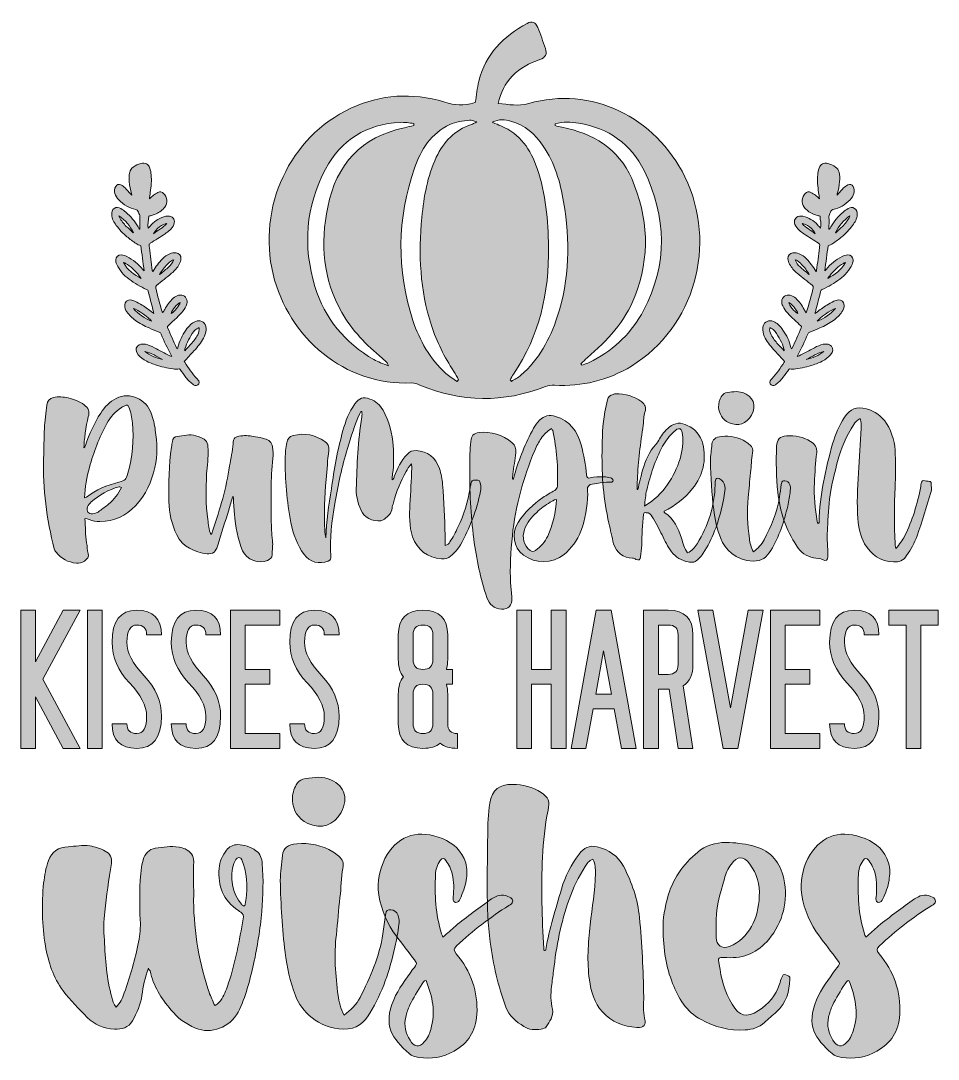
# Model space of a CAD drawing. Header units: inches. Extents: x 187 to 893, y -939 to -140.
import ezdxf

# ---------------------------------------------------------------- set-up
doc = ezdxf.new("R2010")
doc.units = ezdxf.units.IN
doc.header["$MEASUREMENT"] = 0
doc.layers.add('Layer 1', color=7, linetype='Continuous')

# ---------------------------------------------------------------- blocks, each defined once
blk = doc.blocks.new('block 3')
at = {"layer": 'Layer 1', "true_color": 0xffffff}
h = blk.add_hatch(color=7, dxfattribs=at)
h.dxf.hatch_style = 2
h.paths.add_polyline_path([(198.66, -660.58), (198.66, -700.2), (187.28, -700.2), (187.28, -593.94), (198.66, -593.94), (198.66, -633.56), (219.91, -593.94), (232.82, -593.94), (204.36, -647.07), (232.82, -700.2), (219.91, -700.2)])
h = blk.add_hatch(color=7, dxfattribs=at)
h.dxf.hatch_style = 2
h.paths.add_polyline_path([(249.89, -700.2), (238.51, -700.2), (238.51, -593.94), (249.89, -593.94)])
h = blk.add_hatch(color=7, dxfattribs=at)
h.dxf.hatch_style = 2
edge = h.paths.add_edge_path()
edge.add_spline(control_points=[(276.46, -593.94), (289.1, -593.94), (295.43, -600.27), (295.43, -612.92), (295.43, -612.92), (284.05, -612.92), (284.05, -612.92), (284.05, -607.86), (281.51, -605.33), (276.46, -605.33), (271.4, -605.33), (268.87, -609.76), (268.87, -618.61), (268.87, -626.45), (273.29, -635.05), (282.15, -644.41), (291, -653.77), (295.43, -664.15), (295.43, -675.53), (295.43, -691.98), (289.1, -700.2), (276.46, -700.2), (263.81, -700.2), (257.48, -693.87), (257.48, -681.22), (257.48, -681.22), (268.87, -681.22), (268.87, -681.22), (268.87, -686.28), (271.4, -688.81), (276.46, -688.81), (281.51, -688.81), (284.05, -684.38), (284.05, -675.53), (284.05, -675.53), (284.05, -675.45), (284.05, -675.45), (284.05, -667.61), (279.62, -659.02), (270.76, -649.69), (261.91, -640.35), (257.48, -629.99), (257.48, -618.61), (257.48, -602.17), (263.81, -593.94), (276.46, -593.94)], knot_values=[0, 0, 0, 0, 1, 1, 1, 2, 2, 2, 3, 3, 3, 4, 4, 4, 5, 5, 5, 6, 6, 6, 7, 7, 7, 8, 8, 8, 9, 9, 9, 10, 10, 10, 11, 11, 11, 12, 12, 12, 13, 13, 13, 14, 14, 14, 15, 15, 15, 15], degree=3, periodic=1)
h = blk.add_hatch(color=7, dxfattribs=at)
h.dxf.hatch_style = 2
edge = h.paths.add_edge_path()
edge.add_spline(control_points=[(321.99, -593.94), (334.64, -593.94), (340.97, -600.27), (340.97, -612.92), (340.97, -612.92), (329.58, -612.92), (329.58, -612.92), (329.58, -607.86), (327.05, -605.33), (321.99, -605.33), (316.93, -605.33), (314.4, -609.76), (314.4, -618.61), (314.4, -626.45), (318.83, -635.05), (327.69, -644.41), (336.54, -653.77), (340.97, -664.15), (340.97, -675.53), (340.97, -691.98), (334.64, -700.2), (321.99, -700.2), (309.34, -700.2), (303.02, -693.87), (303.02, -681.22), (303.02, -681.22), (314.4, -681.22), (314.4, -681.22), (314.4, -686.28), (316.93, -688.81), (321.99, -688.81), (327.05, -688.81), (329.58, -684.38), (329.58, -675.53), (329.58, -675.53), (329.58, -675.45), (329.58, -675.45), (329.58, -667.61), (325.15, -659.02), (316.3, -649.69), (307.45, -640.35), (303.02, -629.99), (303.02, -618.61), (303.02, -602.17), (309.34, -593.94), (321.99, -593.94)], knot_values=[0, 0, 0, 0, 1, 1, 1, 2, 2, 2, 3, 3, 3, 4, 4, 4, 5, 5, 5, 6, 6, 6, 7, 7, 7, 8, 8, 8, 9, 9, 9, 10, 10, 10, 11, 11, 11, 12, 12, 12, 13, 13, 13, 14, 14, 14, 15, 15, 15, 15], degree=3, periodic=1)
h = blk.add_hatch(color=7, dxfattribs=at)
h.dxf.hatch_style = 2
h.paths.add_polyline_path([(386.5, -593.94), (386.5, -605.33), (359.94, -605.33), (359.94, -639.48), (378.91, -639.48), (378.91, -650.86), (359.94, -650.86), (359.94, -688.81), (386.5, -688.81), (386.5, -700.2), (348.56, -700.2), (348.56, -593.94)])
h = blk.add_hatch(color=7, dxfattribs=at)
h.dxf.hatch_style = 2
edge = h.paths.add_edge_path()
edge.add_spline(control_points=[(413.07, -593.94), (425.71, -593.94), (432.04, -600.27), (432.04, -612.92), (432.04, -612.92), (420.66, -612.92), (420.66, -612.92), (420.66, -607.86), (418.13, -605.33), (413.07, -605.33), (408.01, -605.33), (405.48, -609.76), (405.48, -618.61), (405.48, -626.45), (409.9, -635.05), (418.76, -644.41), (427.61, -653.77), (432.04, -664.15), (432.04, -675.53), (432.04, -691.98), (425.71, -700.2), (413.07, -700.2), (400.42, -700.2), (394.09, -693.87), (394.09, -681.22), (394.09, -681.22), (405.48, -681.22), (405.48, -681.22), (405.48, -686.28), (408.01, -688.81), (413.07, -688.81), (418.13, -688.81), (420.66, -684.38), (420.66, -675.53), (420.66, -675.53), (420.66, -675.45), (420.66, -675.45), (420.66, -667.61), (416.23, -659.02), (407.37, -649.69), (398.52, -640.35), (394.09, -629.99), (394.09, -618.61), (394.09, -602.17), (400.42, -593.94), (413.07, -593.94)], knot_values=[0, 0, 0, 0, 1, 1, 1, 2, 2, 2, 3, 3, 3, 4, 4, 4, 5, 5, 5, 6, 6, 6, 7, 7, 7, 8, 8, 8, 9, 9, 9, 10, 10, 10, 11, 11, 11, 12, 12, 12, 13, 13, 13, 14, 14, 14, 15, 15, 15, 15], degree=3, periodic=1)
h = blk.add_hatch(color=7, dxfattribs=at)
h.dxf.hatch_style = 2
edge = h.paths.add_edge_path()
edge.add_spline(control_points=[(514.54, -650.86), (515.19, -653.09), (515.53, -655.62), (515.53, -658.45), (515.53, -658.45), (515.53, -681.22), (515.53, -681.22), (515.53, -686.28), (518.05, -688.81), (523.11, -688.81), (523.11, -688.81), (523.11, -700.2), (523.11, -700.2), (517.4, -700.2), (512.97, -698.91), (509.83, -696.33), (506.69, -698.91), (502.27, -700.2), (496.55, -700.2), (483.9, -700.2), (477.58, -693.87), (477.58, -681.22), (477.58, -681.22), (477.58, -658.45), (477.58, -658.45), (477.58, -652.74), (478.87, -648.31), (481.45, -645.17), (478.87, -642.03), (477.58, -637.61), (477.58, -631.89), (477.58, -631.89), (477.58, -612.92), (477.58, -612.92), (477.58, -600.27), (483.9, -593.94), (496.55, -593.94), (509.2, -593.94), (515.53, -600.27), (515.53, -612.92), (515.53, -612.92), (515.53, -631.89), (515.53, -631.89), (515.53, -634.73), (515.19, -637.25), (514.54, -639.48), (514.54, -639.48), (519.32, -639.48), (519.32, -639.48), (519.32, -639.48), (519.32, -650.86), (519.32, -650.86), (519.32, -650.86), (514.54, -650.86), (514.54, -650.86)], knot_values=[0, 0, 0, 0, 1, 1, 1, 2, 2, 2, 3, 3, 3, 4, 4, 4, 5, 5, 5, 6, 6, 6, 7, 7, 7, 8, 8, 8, 9, 9, 9, 10, 10, 10, 11, 11, 11, 12, 12, 12, 13, 13, 13, 14, 14, 14, 15, 15, 15, 16, 16, 16, 17, 17, 17, 18, 18, 18, 18], degree=3, periodic=1)
edge = h.paths.add_edge_path()
edge.add_spline(control_points=[(496.55, -605.33), (491.49, -605.33), (488.96, -607.86), (488.96, -612.92), (488.96, -612.92), (488.96, -631.89), (488.96, -631.89), (488.96, -636.95), (491.49, -639.48), (496.55, -639.48), (501.61, -639.48), (504.14, -636.95), (504.14, -631.89), (504.14, -631.89), (504.14, -612.92), (504.14, -612.92), (504.14, -607.86), (501.61, -605.33), (496.55, -605.33)], knot_values=[0, 0, 0, 0, 1, 1, 1, 2, 2, 2, 3, 3, 3, 4, 4, 4, 5, 5, 5, 6, 6, 6, 6], degree=3, periodic=1)
edge = h.paths.add_edge_path()
edge.add_spline(control_points=[(496.55, -688.81), (501.61, -688.81), (504.14, -686.28), (504.14, -681.22), (504.14, -681.22), (504.14, -658.45), (504.14, -658.45), (504.14, -653.4), (501.61, -650.86), (496.55, -650.86), (491.49, -650.86), (488.96, -653.4), (488.96, -658.45), (488.96, -658.45), (488.96, -681.22), (488.96, -681.22), (488.96, -686.28), (491.49, -688.81), (496.55, -688.81)], knot_values=[0, 0, 0, 0, 1, 1, 1, 2, 2, 2, 3, 3, 3, 4, 4, 4, 5, 5, 5, 6, 6, 6, 6], degree=3, periodic=1)
h = blk.add_hatch(color=7, dxfattribs=at)
h.dxf.hatch_style = 2
h.paths.add_polyline_path([(580.04, -650.86), (580.04, -700.2), (568.65, -700.2), (568.65, -593.94), (580.04, -593.94), (580.04, -639.48), (595.21, -639.48), (595.21, -593.94), (606.6, -593.94), (606.6, -700.2), (595.21, -700.2), (595.21, -650.86)])
h = blk.add_hatch(color=7, dxfattribs=at)
h.dxf.hatch_style = 2
h.paths.add_polyline_path([(643.56, -669.84), (627.32, -669.84), (621.78, -700.2), (610.39, -700.2), (629.74, -593.94), (641.13, -593.94), (660.48, -700.2), (649.1, -700.2)])
h.paths.add_polyline_path([(629.36, -658.45), (641.51, -658.45), (635.44, -625.21)])
h = blk.add_hatch(color=7, dxfattribs=at)
h.dxf.hatch_style = 2
edge = h.paths.add_edge_path()
edge.add_spline(control_points=[(685.15, -593.94), (697.8, -593.94), (704.12, -600.27), (704.12, -612.92), (704.12, -612.92), (704.12, -635.69), (704.12, -635.69), (704.12, -643.58), (701.64, -649.02), (696.68, -652), (696.68, -652), (704.12, -700.2), (704.12, -700.2), (704.12, -700.2), (692.74, -700.2), (692.74, -700.2), (692.74, -700.2), (685.76, -654.66), (685.76, -654.66), (685.76, -654.66), (677.56, -654.66), (677.56, -654.66), (677.56, -654.66), (677.56, -700.2), (677.56, -700.2), (677.56, -700.2), (666.17, -700.2), (666.17, -700.2), (666.17, -700.2), (666.17, -593.94), (666.17, -593.94), (666.17, -593.94), (685.15, -593.94), (685.15, -593.94)], knot_values=[0, 0, 0, 0, 1, 1, 1, 2, 2, 2, 3, 3, 3, 4, 4, 4, 5, 5, 5, 6, 6, 6, 7, 7, 7, 8, 8, 8, 9, 9, 9, 10, 10, 10, 11, 11, 11, 11], degree=3, periodic=1)
edge = h.paths.add_edge_path()
edge.add_spline(control_points=[(692.74, -612.92), (692.74, -607.86), (690.21, -605.33), (685.15, -605.33), (685.15, -605.33), (677.56, -605.33), (677.56, -605.33), (677.56, -605.33), (677.56, -643.27), (677.56, -643.27), (677.56, -643.27), (685.15, -643.27), (685.15, -643.27), (690.21, -643.27), (692.74, -640.75), (692.74, -635.69), (692.74, -635.69), (692.74, -612.92), (692.74, -612.92)], knot_values=[0, 0, 0, 0, 1, 1, 1, 2, 2, 2, 3, 3, 3, 4, 4, 4, 5, 5, 5, 6, 6, 6, 6], degree=3, periodic=1)
h = blk.add_hatch(color=7, dxfattribs=at)
h.dxf.hatch_style = 2
h.paths.add_polyline_path([(732.96, -668.93), (746.62, -593.94), (758.01, -593.94), (738.65, -700.2), (727.27, -700.2), (707.92, -593.94), (719.3, -593.94)])
h = blk.add_hatch(color=7, dxfattribs=at)
h.dxf.hatch_style = 2
h.paths.add_polyline_path([(801.65, -593.94), (801.65, -605.33), (775.09, -605.33), (775.09, -639.48), (794.06, -639.48), (794.06, -650.86), (775.09, -650.86), (775.09, -688.81), (801.65, -688.81), (801.65, -700.2), (763.7, -700.2), (763.7, -593.94)])
h = blk.add_hatch(color=7, dxfattribs=at)
h.dxf.hatch_style = 2
edge = h.paths.add_edge_path()
edge.add_spline(control_points=[(828.21, -593.94), (840.86, -593.94), (847.18, -600.27), (847.18, -612.92), (847.18, -612.92), (835.8, -612.92), (835.8, -612.92), (835.8, -607.86), (833.27, -605.33), (828.21, -605.33), (823.15, -605.33), (820.62, -609.76), (820.62, -618.61), (820.62, -626.45), (825.05, -635.05), (833.9, -644.41), (842.76, -653.77), (847.18, -664.15), (847.18, -675.53), (847.18, -691.98), (840.86, -700.2), (828.21, -700.2), (815.56, -700.2), (809.24, -693.87), (809.24, -681.22), (809.24, -681.22), (820.62, -681.22), (820.62, -681.22), (820.62, -686.28), (823.15, -688.81), (828.21, -688.81), (833.27, -688.81), (835.8, -684.38), (835.8, -675.53), (835.8, -675.53), (835.8, -675.45), (835.8, -675.45), (835.8, -667.61), (831.37, -659.02), (822.52, -649.69), (813.66, -640.35), (809.24, -629.99), (809.24, -618.61), (809.24, -602.17), (815.56, -593.94), (828.21, -593.94)], knot_values=[0, 0, 0, 0, 1, 1, 1, 2, 2, 2, 3, 3, 3, 4, 4, 4, 5, 5, 5, 6, 6, 6, 7, 7, 7, 8, 8, 8, 9, 9, 9, 10, 10, 10, 11, 11, 11, 12, 12, 12, 13, 13, 13, 14, 14, 14, 15, 15, 15, 15], degree=3, periodic=1)
h = blk.add_hatch(color=7, dxfattribs=at)
h.dxf.hatch_style = 2
h.paths.add_polyline_path([(879.44, -605.33), (879.44, -700.2), (868.05, -700.2), (868.05, -605.33), (854.77, -605.33), (854.77, -593.94), (892.72, -593.94), (892.72, -605.33)])
at = {"layer": 'Layer 1', "lineweight": 0}
for points in [[(198.66, -660.58), (198.66, -700.2), (187.28, -700.2), (187.28, -593.94), (198.66, -593.94), (198.66, -633.56), (219.91, -593.94), (232.82, -593.94), (204.36, -647.07), (232.82, -700.2), (219.91, -700.2), (198.66, -660.58)], [(249.89, -700.2), (238.51, -700.2), (238.51, -593.94), (249.89, -593.94), (249.89, -700.2)], [(386.5, -593.94), (386.5, -605.33), (359.94, -605.33), (359.94, -639.48), (378.91, -639.48), (378.91, -650.86), (359.94, -650.86), (359.94, -688.81), (386.5, -688.81), (386.5, -700.2), (348.56, -700.2), (348.56, -593.94), (386.5, -593.94)], [(580.04, -650.86), (580.04, -700.2), (568.65, -700.2), (568.65, -593.94), (580.04, -593.94), (580.04, -639.48), (595.21, -639.48), (595.21, -593.94), (606.6, -593.94), (606.6, -700.2), (595.21, -700.2), (595.21, -650.86), (580.04, -650.86)], [(643.56, -669.84), (627.32, -669.84), (621.78, -700.2), (610.39, -700.2), (629.74, -593.94), (641.13, -593.94), (660.48, -700.2), (649.1, -700.2), (643.56, -669.84)], [(732.96, -668.93), (746.62, -593.94), (758.01, -593.94), (738.65, -700.2), (727.27, -700.2), (707.92, -593.94), (719.3, -593.94), (732.96, -668.93)], [(801.65, -593.94), (801.65, -605.33), (775.09, -605.33), (775.09, -639.48), (794.06, -639.48), (794.06, -650.86), (775.09, -650.86), (775.09, -688.81), (801.65, -688.81), (801.65, -700.2), (763.7, -700.2), (763.7, -593.94), (801.65, -593.94)], [(879.44, -605.33), (879.44, -700.2), (868.05, -700.2), (868.05, -605.33), (854.77, -605.33), (854.77, -593.94), (892.72, -593.94), (892.72, -605.33), (879.44, -605.33)], [(629.36, -658.45), (641.51, -658.45), (635.44, -625.21), (629.36, -658.45)]]:
    blk.add_lwpolyline(points, dxfattribs=at)
for points, knots in [([(276.46, -593.94), (289.1, -593.94), (295.43, -600.27), (295.43, -612.92), (295.43, -612.92), (284.05, -612.92), (284.05, -612.92), (284.05, -607.86), (281.51, -605.33), (276.46, -605.33), (271.4, -605.33), (268.87, -609.76), (268.87, -618.61), (268.87, -626.45), (273.29, -635.05), (282.15, -644.41), (291, -653.77), (295.43, -664.15), (295.43, -675.53), (295.43, -691.98), (289.1, -700.2), (276.46, -700.2), (263.81, -700.2), (257.48, -693.87), (257.48, -681.22), (257.48, -681.22), (268.87, -681.22), (268.87, -681.22), (268.87, -686.28), (271.4, -688.81), (276.46, -688.81), (281.51, -688.81), (284.05, -684.38), (284.05, -675.53), (284.05, -675.53), (284.05, -675.45), (284.05, -675.45), (284.05, -667.61), (279.62, -659.02), (270.76, -649.69), (261.91, -640.35), (257.48, -629.99), (257.48, -618.61), (257.48, -602.17), (263.81, -593.94), (276.46, -593.94)], [0, 0, 0, 0, 1, 1, 1, 2, 2, 2, 3, 3, 3, 4, 4, 4, 5, 5, 5, 6, 6, 6, 7, 7, 7, 8, 8, 8, 9, 9, 9, 10, 10, 10, 11, 11, 11, 12, 12, 12, 13, 13, 13, 14, 14, 14, 15, 15, 15, 15]), ([(321.99, -593.94), (334.64, -593.94), (340.97, -600.27), (340.97, -612.92), (340.97, -612.92), (329.58, -612.92), (329.58, -612.92), (329.58, -607.86), (327.05, -605.33), (321.99, -605.33), (316.93, -605.33), (314.4, -609.76), (314.4, -618.61), (314.4, -626.45), (318.83, -635.05), (327.69, -644.41), (336.54, -653.77), (340.97, -664.15), (340.97, -675.53), (340.97, -691.98), (334.64, -700.2), (321.99, -700.2), (309.34, -700.2), (303.02, -693.87), (303.02, -681.22), (303.02, -681.22), (314.4, -681.22), (314.4, -681.22), (314.4, -686.28), (316.93, -688.81), (321.99, -688.81), (327.05, -688.81), (329.58, -684.38), (329.58, -675.53), (329.58, -675.53), (329.58, -675.45), (329.58, -675.45), (329.58, -667.61), (325.15, -659.02), (316.3, -649.69), (307.45, -640.35), (303.02, -629.99), (303.02, -618.61), (303.02, -602.17), (309.34, -593.94), (321.99, -593.94)], [0, 0, 0, 0, 1, 1, 1, 2, 2, 2, 3, 3, 3, 4, 4, 4, 5, 5, 5, 6, 6, 6, 7, 7, 7, 8, 8, 8, 9, 9, 9, 10, 10, 10, 11, 11, 11, 12, 12, 12, 13, 13, 13, 14, 14, 14, 15, 15, 15, 15]), ([(413.07, -593.94), (425.71, -593.94), (432.04, -600.27), (432.04, -612.92), (432.04, -612.92), (420.66, -612.92), (420.66, -612.92), (420.66, -607.86), (418.13, -605.33), (413.07, -605.33), (408.01, -605.33), (405.48, -609.76), (405.48, -618.61), (405.48, -626.45), (409.9, -635.05), (418.76, -644.41), (427.61, -653.77), (432.04, -664.15), (432.04, -675.53), (432.04, -691.98), (425.71, -700.2), (413.07, -700.2), (400.42, -700.2), (394.09, -693.87), (394.09, -681.22), (394.09, -681.22), (405.48, -681.22), (405.48, -681.22), (405.48, -686.28), (408.01, -688.81), (413.07, -688.81), (418.13, -688.81), (420.66, -684.38), (420.66, -675.53), (420.66, -675.53), (420.66, -675.45), (420.66, -675.45), (420.66, -667.61), (416.23, -659.02), (407.37, -649.69), (398.52, -640.35), (394.09, -629.99), (394.09, -618.61), (394.09, -602.17), (400.42, -593.94), (413.07, -593.94)], [0, 0, 0, 0, 1, 1, 1, 2, 2, 2, 3, 3, 3, 4, 4, 4, 5, 5, 5, 6, 6, 6, 7, 7, 7, 8, 8, 8, 9, 9, 9, 10, 10, 10, 11, 11, 11, 12, 12, 12, 13, 13, 13, 14, 14, 14, 15, 15, 15, 15]), ([(514.54, -650.86), (515.19, -653.09), (515.53, -655.62), (515.53, -658.45), (515.53, -658.45), (515.53, -681.22), (515.53, -681.22), (515.53, -686.28), (518.05, -688.81), (523.11, -688.81), (523.11, -688.81), (523.11, -700.2), (523.11, -700.2), (517.4, -700.2), (512.97, -698.91), (509.83, -696.33), (506.69, -698.91), (502.27, -700.2), (496.55, -700.2), (483.9, -700.2), (477.58, -693.87), (477.58, -681.22), (477.58, -681.22), (477.58, -658.45), (477.58, -658.45), (477.58, -652.74), (478.87, -648.31), (481.45, -645.17), (478.87, -642.03), (477.58, -637.61), (477.58, -631.89), (477.58, -631.89), (477.58, -612.92), (477.58, -612.92), (477.58, -600.27), (483.9, -593.94), (496.55, -593.94), (509.2, -593.94), (515.53, -600.27), (515.53, -612.92), (515.53, -612.92), (515.53, -631.89), (515.53, -631.89), (515.53, -634.73), (515.19, -637.25), (514.54, -639.48), (514.54, -639.48), (519.32, -639.48), (519.32, -639.48), (519.32, -639.48), (519.32, -650.86), (519.32, -650.86), (519.32, -650.86), (514.54, -650.86), (514.54, -650.86)], [0, 0, 0, 0, 1, 1, 1, 2, 2, 2, 3, 3, 3, 4, 4, 4, 5, 5, 5, 6, 6, 6, 7, 7, 7, 8, 8, 8, 9, 9, 9, 10, 10, 10, 11, 11, 11, 12, 12, 12, 13, 13, 13, 14, 14, 14, 15, 15, 15, 16, 16, 16, 17, 17, 17, 18, 18, 18, 18]), ([(685.15, -593.94), (697.8, -593.94), (704.12, -600.27), (704.12, -612.92), (704.12, -612.92), (704.12, -635.69), (704.12, -635.69), (704.12, -643.58), (701.64, -649.02), (696.68, -652), (696.68, -652), (704.12, -700.2), (704.12, -700.2), (704.12, -700.2), (692.74, -700.2), (692.74, -700.2), (692.74, -700.2), (685.76, -654.66), (685.76, -654.66), (685.76, -654.66), (677.56, -654.66), (677.56, -654.66), (677.56, -654.66), (677.56, -700.2), (677.56, -700.2), (677.56, -700.2), (666.17, -700.2), (666.17, -700.2), (666.17, -700.2), (666.17, -593.94), (666.17, -593.94), (666.17, -593.94), (685.15, -593.94), (685.15, -593.94)], [0, 0, 0, 0, 1, 1, 1, 2, 2, 2, 3, 3, 3, 4, 4, 4, 5, 5, 5, 6, 6, 6, 7, 7, 7, 8, 8, 8, 9, 9, 9, 10, 10, 10, 11, 11, 11, 11]), ([(828.21, -593.94), (840.86, -593.94), (847.18, -600.27), (847.18, -612.92), (847.18, -612.92), (835.8, -612.92), (835.8, -612.92), (835.8, -607.86), (833.27, -605.33), (828.21, -605.33), (823.15, -605.33), (820.62, -609.76), (820.62, -618.61), (820.62, -626.45), (825.05, -635.05), (833.9, -644.41), (842.76, -653.77), (847.18, -664.15), (847.18, -675.53), (847.18, -691.98), (840.86, -700.2), (828.21, -700.2), (815.56, -700.2), (809.24, -693.87), (809.24, -681.22), (809.24, -681.22), (820.62, -681.22), (820.62, -681.22), (820.62, -686.28), (823.15, -688.81), (828.21, -688.81), (833.27, -688.81), (835.8, -684.38), (835.8, -675.53), (835.8, -675.53), (835.8, -675.45), (835.8, -675.45), (835.8, -667.61), (831.37, -659.02), (822.52, -649.69), (813.66, -640.35), (809.24, -629.99), (809.24, -618.61), (809.24, -602.17), (815.56, -593.94), (828.21, -593.94)], [0, 0, 0, 0, 1, 1, 1, 2, 2, 2, 3, 3, 3, 4, 4, 4, 5, 5, 5, 6, 6, 6, 7, 7, 7, 8, 8, 8, 9, 9, 9, 10, 10, 10, 11, 11, 11, 12, 12, 12, 13, 13, 13, 14, 14, 14, 15, 15, 15, 15]), ([(496.55, -605.33), (491.49, -605.33), (488.96, -607.86), (488.96, -612.92), (488.96, -612.92), (488.96, -631.89), (488.96, -631.89), (488.96, -636.95), (491.49, -639.48), (496.55, -639.48), (501.61, -639.48), (504.14, -636.95), (504.14, -631.89), (504.14, -631.89), (504.14, -612.92), (504.14, -612.92), (504.14, -607.86), (501.61, -605.33), (496.55, -605.33)], [0, 0, 0, 0, 1, 1, 1, 2, 2, 2, 3, 3, 3, 4, 4, 4, 5, 5, 5, 6, 6, 6, 6]), ([(692.74, -612.92), (692.74, -607.86), (690.21, -605.33), (685.15, -605.33), (685.15, -605.33), (677.56, -605.33), (677.56, -605.33), (677.56, -605.33), (677.56, -643.27), (677.56, -643.27), (677.56, -643.27), (685.15, -643.27), (685.15, -643.27), (690.21, -643.27), (692.74, -640.75), (692.74, -635.69), (692.74, -635.69), (692.74, -612.92), (692.74, -612.92)], [0, 0, 0, 0, 1, 1, 1, 2, 2, 2, 3, 3, 3, 4, 4, 4, 5, 5, 5, 6, 6, 6, 6]), ([(496.55, -688.81), (501.61, -688.81), (504.14, -686.28), (504.14, -681.22), (504.14, -681.22), (504.14, -658.45), (504.14, -658.45), (504.14, -653.4), (501.61, -650.86), (496.55, -650.86), (491.49, -650.86), (488.96, -653.4), (488.96, -658.45), (488.96, -658.45), (488.96, -681.22), (488.96, -681.22), (488.96, -686.28), (491.49, -688.81), (496.55, -688.81)], [0, 0, 0, 0, 1, 1, 1, 2, 2, 2, 3, 3, 3, 4, 4, 4, 5, 5, 5, 6, 6, 6, 6])]:
    blk.add_open_spline(points, degree=3, knots=knots, dxfattribs=at)
blk = doc.blocks.new('block 4')
at = {"layer": 'Layer 1', "true_color": 0xffffff}
h = blk.add_hatch(color=7, dxfattribs=at)
h.dxf.hatch_style = 2
edge = h.paths.add_edge_path()
edge.add_spline(control_points=[(236.94, -467.12), (240.06, -458.41), (243.63, -449.94), (248.76, -442.35), (251.89, -437.45), (255.45, -433.65), (260.59, -430.97), (271.29, -425.4), (284.01, -432.09), (287.58, -442.35), (288.92, -446.59), (290.26, -450.83), (290.7, -455.29), (292.04, -464.88), (292.71, -474.48), (290.48, -484.07), (287.8, -495), (283.56, -505.26), (275.53, -513.52), (267.95, -521.33), (259.02, -525.56), (248.09, -525.79), (245.19, -525.79), (242.51, -525.12), (239.84, -524.22), (238.72, -524.01), (237.83, -523.11), (236.49, -523.56), (237.16, -529.8), (236.72, -535.83), (237.83, -542.07), (238.5, -544.75), (238.28, -547.65), (239.17, -550.33), (239.84, -553.01), (238.28, -554.57), (236.27, -556.13), (234.49, -557.47), (232.25, -557.69), (230.02, -557.69), (223.55, -557.02), (218.42, -554.34), (214.41, -549.21), (213.74, -548.54), (213.29, -547.65), (213.07, -546.76), (207.27, -523.78), (203.92, -500.58), (204.81, -476.93), (205.04, -469.35), (205.04, -461.76), (205.48, -454.18), (205.71, -448.15), (206.6, -442.13), (207.27, -436.11), (207.49, -432.76), (209.27, -430.97), (212.4, -430.31), (216.19, -429.41), (219.98, -429.86), (223.78, -430.53), (228.24, -431.64), (232.48, -433.21), (236.05, -435.88), (239.17, -438.34), (240.51, -441.01), (239.17, -445.25), (237.38, -451.72), (235.82, -464.44), (235.82, -468.9), (236.72, -468.45), (236.72, -467.79), (236.94, -467.12)], knot_values=[0, 0, 0, 0, 1, 1, 1, 2, 2, 2, 3, 3, 3, 4, 4, 4, 5, 5, 5, 6, 6, 6, 7, 7, 7, 8, 8, 8, 9, 9, 9, 10, 10, 10, 11, 11, 11, 12, 12, 12, 13, 13, 13, 14, 14, 14, 15, 15, 15, 16, 16, 16, 17, 17, 17, 18, 18, 18, 19, 19, 19, 20, 20, 20, 21, 21, 21, 22, 22, 22, 23, 23, 23, 24, 24, 24, 24], degree=3, periodic=1)
edge = h.paths.add_edge_path()
edge.add_spline(control_points=[(237.83, -506.83), (245.19, -501.25), (253.67, -497.68), (262.59, -495.45), (267.95, -493.89), (267.95, -493.89), (269.51, -488.53), (273.3, -475.82), (274.42, -462.88), (273.08, -449.72), (272.63, -445.48), (271.96, -441.46), (270.4, -437.67), (269.73, -436.11), (268.84, -435.66), (267.28, -436.55), (266.61, -437), (265.72, -437.45), (264.83, -437.89), (259.92, -441.01), (256.12, -445.25), (253.45, -450.38), (247.42, -460.87), (243.41, -472.47), (240.06, -484.07), (237.83, -491.43), (236.72, -499.24), (236.27, -507.49), (237.16, -507.05), (237.61, -507.05), (237.83, -506.83)], knot_values=[0, 0, 0, 0, 1, 1, 1, 2, 2, 2, 3, 3, 3, 4, 4, 4, 5, 5, 5, 6, 6, 6, 7, 7, 7, 8, 8, 8, 9, 9, 9, 10, 10, 10, 10], degree=3, periodic=1)
edge = h.paths.add_edge_path()
edge.add_spline(control_points=[(262.82, -499.02), (254.79, -501.03), (247.65, -505.26), (241.4, -510.62), (240.28, -511.74), (239.17, -513.07), (238.5, -514.41), (237.38, -517.53), (239.39, -520.21), (242.51, -519.76), (244.52, -519.32), (246.31, -518.87), (247.87, -517.53), (250.1, -515.75), (252.55, -514.19), (254.79, -512.4), (259.02, -508.83), (262.15, -504.6), (264.6, -499.46), (263.71, -498.79), (263.26, -499.02), (262.82, -499.02)], knot_values=[0, 0, 0, 0, 1, 1, 1, 2, 2, 2, 3, 3, 3, 4, 4, 4, 5, 5, 5, 6, 6, 6, 7, 7, 7, 7], degree=3, periodic=1)
h = blk.add_hatch(color=7, dxfattribs=at)
h.dxf.hatch_style = 2
edge = h.paths.add_edge_path()
edge.add_spline(control_points=[(426.09, -500.58), (428.33, -485.41), (430.78, -470.46), (435.02, -455.74), (437.02, -448.6), (439.48, -441.46), (444.16, -435.21), (447.73, -430.53), (450.19, -429.64), (455.76, -431.42), (460.23, -432.98), (463.57, -436.11), (465.8, -440.12), (470.49, -448.82), (473.17, -457.97), (473.61, -467.56), (474.06, -474.7), (474.28, -481.84), (473.17, -488.98), (472.94, -490.54), (472.94, -491.88), (472.94, -493.66), (474.28, -492.77), (474.28, -491.88), (474.5, -490.99), (476.96, -484.74), (479.64, -478.94), (484.32, -474.03), (486.33, -471.8), (488.34, -470.91), (491.24, -471.13), (499.94, -471.35), (506.41, -476.49), (509.31, -484.96), (510.42, -488.98), (511.31, -492.99), (511.54, -497.01), (512.87, -510.17), (513.32, -523.33), (513.54, -536.27), (513.77, -538.73), (513.54, -541.18), (513.54, -544.08), (515.78, -543.63), (516.44, -542.52), (517.11, -541.4), (519.79, -538.06), (521.58, -534.04), (523.36, -530.03), (528.04, -520.44), (531.17, -510.4), (532.73, -499.69), (532.95, -498.79), (533.18, -497.68), (533.4, -496.79), (534.07, -494.11), (534.07, -493.89), (536.97, -493.89), (540.09, -493.66), (540.09, -493.66), (540.76, -497.01), (541.21, -498.79), (540.98, -500.58), (540.76, -502.36), (538.08, -517.09), (532.28, -530.7), (525.37, -543.63), (523.58, -546.98), (520.68, -549.66), (517.78, -552.33), (516, -554.12), (513.54, -554.34), (510.87, -554.34), (500.16, -553.9), (491.91, -547.43), (488.56, -537.39), (485.88, -529.13), (486.1, -520.88), (486.55, -512.63), (487.22, -503.26), (487.44, -493.89), (487.89, -484.52), (487.89, -483.63), (487.89, -482.96), (487.67, -481.39), (485.66, -483.4), (484.54, -485.41), (483.65, -487.19), (479.19, -494.78), (476.07, -502.81), (473.83, -511.29), (473.39, -512.63), (472.94, -513.97), (472.72, -515.3), (472.5, -519.32), (469.6, -521.55), (466.92, -523.78), (466.7, -524.22), (466.25, -524.22), (466.03, -524.45), (461.12, -526.68), (452.42, -523.56), (449.96, -518.87), (446.84, -513.3), (445.06, -507.27), (445.28, -500.58), (445.73, -482.06), (446.62, -463.55), (449.52, -445.25), (449.74, -443.91), (449.74, -442.35), (449.52, -441.01), (448.18, -440.79), (448.4, -441.91), (447.96, -442.58), (443.94, -451.28), (441.26, -460.42), (438.59, -469.57), (434.12, -483.4), (431.23, -497.46), (428.77, -511.74), (426.54, -525.12), (424.76, -538.73), (425.65, -552.33), (425.65, -554.12), (425.87, -555.24), (423.64, -556.13), (416.95, -558.81), (409.36, -557.02), (405.12, -551), (399.77, -543.63), (396.65, -535.38), (394.86, -526.46), (391.96, -509.95), (390.4, -493.44), (390.62, -476.71), (390.62, -472.92), (391.07, -468.9), (391.74, -465.11), (392.18, -462.21), (393.75, -460.2), (396.65, -459.53), (405.57, -457.3), (413.6, -459.08), (421.19, -463.99), (423.42, -465.55), (424.31, -468.01), (424.09, -470.91), (423.19, -478.49), (422.75, -485.86), (422.08, -493.44), (420.96, -506.38), (420.29, -519.32), (420.96, -532.48), (421.19, -534.27), (421.63, -536.27), (421.85, -538.28), (422.3, -525.56), (424.09, -513.07), (426.09, -500.58)], knot_values=[0, 0, 0, 0, 1, 1, 1, 2, 2, 2, 3, 3, 3, 4, 4, 4, 5, 5, 5, 6, 6, 6, 7, 7, 7, 8, 8, 8, 9, 9, 9, 10, 10, 10, 11, 11, 11, 12, 12, 12, 13, 13, 13, 14, 14, 14, 15, 15, 15, 16, 16, 16, 17, 17, 17, 18, 18, 18, 19, 19, 19, 20, 20, 20, 21, 21, 21, 22, 22, 22, 23, 23, 23, 24, 24, 24, 25, 25, 25, 26, 26, 26, 27, 27, 27, 28, 28, 28, 29, 29, 29, 30, 30, 30, 31, 31, 31, 32, 32, 32, 33, 33, 33, 34, 34, 34, 35, 35, 35, 36, 36, 36, 37, 37, 37, 38, 38, 38, 39, 39, 39, 40, 40, 40, 41, 41, 41, 42, 42, 42, 43, 43, 43, 44, 44, 44, 45, 45, 45, 46, 46, 46, 47, 47, 47, 48, 48, 48, 49, 49, 49, 50, 50, 50, 51, 51, 51, 52, 52, 52, 53, 53, 53, 53], degree=3, periodic=1)
h = blk.add_hatch(color=7, dxfattribs=at)
h.dxf.hatch_style = 2
edge = h.paths.add_edge_path()
edge.add_spline(control_points=[(665.44, -486.08), (667.45, -478.72), (670.57, -472.02), (675.48, -466.45), (677.93, -463.77), (679.05, -460.2), (681.5, -457.52), (682.84, -455.96), (684.4, -454.4), (685.96, -453.06), (690.2, -449.49), (695.11, -449.27), (699.79, -451.72), (705.82, -454.62), (709.83, -459.31), (711.62, -465.78), (714.74, -478.72), (711.84, -490.09), (703.81, -500.36), (698.01, -507.94), (690.42, -513.52), (681.95, -517.76), (681.95, -518.43), (682.17, -518.65), (682.62, -518.87), (689.31, -523.78), (693.1, -530.7), (695.33, -538.5), (696.45, -542.3), (697.34, -546.31), (700.02, -549.88), (703.36, -548.32), (705.6, -545.64), (707.38, -542.74), (715.86, -528.91), (720.76, -513.74), (721.21, -497.46), (721.21, -497.01), (721.21, -496.56), (721.21, -495.89), (721.43, -494.78), (720.99, -493.22), (722.33, -492.55), (723.67, -491.88), (724.78, -492.99), (725.9, -493.66), (728.13, -495.45), (728.8, -497.68), (728.8, -500.36), (728.57, -505.04), (727.46, -509.73), (726.34, -514.63), (723.44, -527.13), (719.2, -539.17), (712.06, -550.1), (710.95, -551.67), (709.83, -553.01), (708.49, -554.34), (706.26, -557.02), (703.36, -557.47), (700.46, -556.8), (695.33, -555.68), (690.87, -553.23), (687.75, -548.99), (684.62, -544.97), (682.62, -540.51), (680.39, -536.05), (677.93, -531.36), (675.7, -526.46), (672.8, -521.99), (671.69, -520.21), (670.35, -518.87), (668.12, -518.87), (667, -518.65), (666.11, -518.87), (666.11, -520.21), (665.66, -528.24), (664.55, -536.05), (664.77, -543.86), (664.77, -546.98), (664.1, -549.88), (663.88, -552.78), (663.65, -555.24), (662.31, -555.68), (660.31, -554.79), (659.42, -554.34), (658.52, -553.9), (657.63, -553.9), (650.71, -553.67), (645.14, -549.66), (643.13, -542.74), (641.79, -537.61), (640.67, -532.26), (639.56, -526.9), (635.32, -508.83), (633.98, -490.54), (634.21, -472.02), (634.43, -461.54), (634.43, -451.28), (636.44, -441.24), (637.11, -438.11), (637.78, -435.21), (638.44, -432.09), (638.89, -429.64), (640.45, -428.3), (642.68, -427.85), (643.35, -427.63), (644.02, -427.41), (644.69, -427.41), (652.05, -427.18), (658.74, -429.19), (664.77, -433.65), (667.22, -435.66), (668.34, -438.11), (667.22, -441.46), (666.11, -444.58), (666.33, -448.15), (665.88, -451.5), (663.88, -465.33), (661.87, -479.39), (661.42, -493.44), (661.2, -495.89), (661.2, -498.35), (661.2, -500.8), (661.42, -501.03), (661.42, -501.03), (661.65, -501.03), (662.99, -496.12), (664.1, -490.99), (665.44, -486.08)], knot_values=[0, 0, 0, 0, 1, 1, 1, 2, 2, 2, 3, 3, 3, 4, 4, 4, 5, 5, 5, 6, 6, 6, 7, 7, 7, 8, 8, 8, 9, 9, 9, 10, 10, 10, 11, 11, 11, 12, 12, 12, 13, 13, 13, 14, 14, 14, 15, 15, 15, 16, 16, 16, 17, 17, 17, 18, 18, 18, 19, 19, 19, 20, 20, 20, 21, 21, 21, 22, 22, 22, 23, 23, 23, 24, 24, 24, 25, 25, 25, 26, 26, 26, 27, 27, 27, 28, 28, 28, 29, 29, 29, 30, 30, 30, 31, 31, 31, 32, 32, 32, 33, 33, 33, 34, 34, 34, 35, 35, 35, 36, 36, 36, 37, 37, 37, 38, 38, 38, 39, 39, 39, 40, 40, 40, 41, 41, 41, 42, 42, 42, 43, 43, 43, 43], degree=3, periodic=1)
edge = h.paths.add_edge_path()
edge.add_spline(control_points=[(684.62, -497.23), (688.86, -490.99), (691.99, -484.52), (694.22, -477.38), (696, -471.13), (696.89, -464.88), (696, -458.64), (695.78, -457.08), (695.78, -455.07), (694.22, -454.4), (692.43, -453.73), (690.87, -455.29), (689.76, -456.41), (686.19, -459.75), (683.06, -463.55), (680.83, -467.79), (675.03, -478.49), (671.46, -489.87), (668.56, -501.47), (667.67, -505.26), (667.45, -509.28), (666.78, -513.74), (674.36, -509.28), (680.16, -503.93), (684.62, -497.23)], knot_values=[0, 0, 0, 0, 1, 1, 1, 2, 2, 2, 3, 3, 3, 4, 4, 4, 5, 5, 5, 6, 6, 6, 7, 7, 7, 8, 8, 8, 8], degree=3, periodic=1)
h = blk.add_hatch(color=7, dxfattribs=at)
h.dxf.hatch_style = 2
edge = h.paths.add_edge_path()
edge.add_spline(control_points=[(778.98, -501.92), (778.54, -505.93), (777.87, -509.73), (776.97, -513.74), (774.3, -525.56), (770.5, -537.17), (764.03, -547.87), (760.91, -553.01), (757.12, -556.35), (750.43, -556.13), (737.04, -555.68), (728.56, -546.98), (725.44, -538.73), (722.54, -531.59), (721.2, -524.01), (720.09, -516.42), (718.52, -504.15), (717.86, -491.65), (717.63, -479.16), (717.63, -474.7), (718.3, -470.46), (718.75, -466.22), (719.19, -462.43), (721.43, -460.65), (726.11, -460.2), (732.8, -459.53), (739.05, -460.87), (744.85, -464.44), (745.96, -465.11), (746.86, -465.78), (747.97, -466.67), (749.76, -468.23), (750.65, -470.24), (749.98, -472.92), (748.86, -477.82), (749.31, -482.96), (748.42, -488.09), (747.75, -494.56), (747.3, -500.8), (746.63, -507.27), (745.3, -517.76), (746.19, -528.24), (747.53, -538.73), (747.97, -542.07), (748.86, -545.42), (750.65, -548.99), (754, -546.31), (757.12, -543.41), (758.9, -539.84), (764.03, -529.36), (768.94, -518.65), (770.73, -506.83), (771.17, -503.7), (771.62, -500.36), (772.07, -497.23), (772.29, -496.12), (772.29, -494.56), (773.85, -494.33), (775.19, -494.33), (776.75, -494.56), (777.87, -495.89), (778.98, -497.9), (779.43, -499.91), (778.98, -501.92)], knot_values=[0, 0, 0, 0, 1, 1, 1, 2, 2, 2, 3, 3, 3, 4, 4, 4, 5, 5, 5, 6, 6, 6, 7, 7, 7, 8, 8, 8, 9, 9, 9, 10, 10, 10, 11, 11, 11, 12, 12, 12, 13, 13, 13, 14, 14, 14, 15, 15, 15, 16, 16, 16, 17, 17, 17, 18, 18, 18, 19, 19, 19, 20, 20, 20, 21, 21, 21, 21], degree=3, periodic=1)
edge = h.paths.add_edge_path()
edge.add_spline(control_points=[(723.88, -437.89), (723.88, -434.32), (724.55, -431.87), (725.89, -429.64), (726.78, -428.3), (727.67, -427.18), (729.23, -426.74), (733.47, -426.07), (737.93, -424.95), (742.39, -426.51), (750.43, -429.19), (753.32, -436.33), (749.09, -443.91), (745.3, -450.61), (738.82, -452.84), (731.91, -449.72), (726.56, -447.26), (724.32, -442.58), (723.88, -437.89)], knot_values=[0, 0, 0, 0, 1, 1, 1, 2, 2, 2, 3, 3, 3, 4, 4, 4, 5, 5, 5, 6, 6, 6, 6], degree=3, periodic=1)
h = blk.add_hatch(color=7, dxfattribs=at)
h.dxf.hatch_style = 2
edge = h.paths.add_edge_path()
edge.add_spline(control_points=[(866.87, -536.94), (872.89, -524.9), (876.69, -512.18), (879.36, -498.79), (879.36, -498.35), (879.36, -497.9), (879.36, -497.46), (880.26, -493.89), (880.26, -493.89), (883.82, -494.56), (884.5, -494.78), (885.39, -494.78), (886.06, -494.78), (886.95, -495), (887.39, -495.45), (887.39, -496.34), (887.17, -498.57), (887.84, -500.8), (887.17, -503.26), (883.6, -514.41), (880.48, -525.79), (876.46, -536.72), (874.46, -542.07), (871.78, -547.2), (868.43, -551.89), (865.98, -555.68), (862.63, -557.02), (858.39, -556.8), (848.13, -556.58), (841.22, -551.22), (836.09, -542.74), (832.74, -536.94), (831.4, -530.25), (830.95, -523.56), (830.06, -511.95), (830.73, -500.13), (831.4, -488.31), (832.07, -476.93), (832.74, -465.33), (833.41, -453.95), (833.63, -451.5), (833.63, -449.05), (832.74, -446.37), (830.28, -447.48), (828.95, -449.27), (827.83, -451.05), (822.03, -459.98), (818.01, -469.57), (815.34, -479.61), (813.33, -486.97), (811.55, -494.33), (810.21, -501.92), (808.64, -510.62), (808.2, -519.09), (807.75, -527.79), (807.31, -534.27), (807.31, -540.74), (807.75, -547.2), (807.98, -548.99), (807.98, -550.77), (807.75, -552.78), (807.75, -555.24), (806.19, -556.35), (804.18, -555.24), (801.95, -553.67), (799.28, -554.12), (796.82, -553.67), (791.25, -552.56), (787.01, -549.21), (783.88, -544.53), (775.63, -531.81), (770.94, -517.98), (769.38, -503.03), (768.27, -491.43), (767.82, -479.61), (768.49, -467.79), (768.71, -462.21), (770.72, -460.42), (776.07, -459.75), (782.77, -459.31), (789.01, -460.65), (794.59, -463.99), (797.94, -466), (799.5, -468.68), (799.28, -472.69), (798.38, -480.28), (797.94, -488.09), (797.49, -495.89), (797.05, -505.93), (798.16, -515.75), (799.72, -525.56), (799.72, -526.01), (799.72, -526.68), (800.39, -527.13), (801.28, -527.13), (801.06, -526.46), (801.06, -526.01), (801.73, -505.26), (805.97, -485.41), (811.55, -465.78), (813.78, -458.64), (816.45, -451.72), (820.69, -445.48), (825.38, -438.78), (829.62, -437), (837.65, -439.01), (844.12, -440.79), (849.25, -444.58), (853.04, -450.38), (857.73, -457.75), (859.51, -465.55), (859.73, -474.03), (860.18, -482.51), (859.96, -490.99), (859.51, -499.24), (859.06, -513.74), (858.84, -528.02), (859.51, -542.52), (859.51, -543.41), (859.73, -544.53), (860.18, -546.54), (862.86, -543.19), (865.09, -540.06), (866.87, -536.94)], knot_values=[0, 0, 0, 0, 1, 1, 1, 2, 2, 2, 3, 3, 3, 4, 4, 4, 5, 5, 5, 6, 6, 6, 7, 7, 7, 8, 8, 8, 9, 9, 9, 10, 10, 10, 11, 11, 11, 12, 12, 12, 13, 13, 13, 14, 14, 14, 15, 15, 15, 16, 16, 16, 17, 17, 17, 18, 18, 18, 19, 19, 19, 20, 20, 20, 21, 21, 21, 22, 22, 22, 23, 23, 23, 24, 24, 24, 25, 25, 25, 26, 26, 26, 27, 27, 27, 28, 28, 28, 29, 29, 29, 30, 30, 30, 31, 31, 31, 32, 32, 32, 33, 33, 33, 34, 34, 34, 35, 35, 35, 36, 36, 36, 37, 37, 37, 38, 38, 38, 39, 39, 39, 40, 40, 40, 41, 41, 41, 41], degree=3, periodic=1)
h = blk.add_hatch(color=7, dxfattribs=at)
h.dxf.hatch_style = 2
edge = h.paths.add_edge_path()
edge.add_spline(control_points=[(587.37, -461.76), (585.58, -464.66), (583.8, -467.56), (582.46, -470.91), (573.76, -492.1), (567.51, -513.74), (565.28, -536.72), (563.94, -548.99), (563.27, -561.04), (563.94, -573.31), (564.17, -577.1), (564.61, -580.44), (564.84, -584.24), (565.28, -590.48), (562.16, -593.16), (556.81, -593.16), (551.45, -592.94), (547.43, -589.15), (545.65, -584.24), (540.74, -569.51), (537.62, -554.57), (535.61, -539.17), (533.16, -520.44), (532.27, -501.92), (532.49, -483.18), (532.71, -476.71), (532.49, -470.46), (533.38, -464.22), (533.83, -459.75), (535.16, -457.75), (539.63, -457.3), (549, -456.18), (557.7, -458.86), (565.06, -465.11), (567.51, -466.89), (568.18, -469.57), (567.96, -472.69), (567.51, -478.27), (566.17, -483.63), (565.73, -489.2), (565.51, -490.54), (565.06, -491.88), (565.51, -493.44), (566.4, -492.32), (566.62, -491.21), (566.84, -489.87), (570.64, -477.38), (575.1, -465.33), (581.57, -453.95), (582.91, -451.72), (584.24, -449.49), (586.25, -447.71), (589.6, -444.14), (593.84, -443.47), (598.52, -444.81), (609.45, -448.15), (615.25, -455.96), (618.15, -466.67), (620.16, -474.25), (621.72, -482.06), (622.39, -489.87), (622.62, -491.88), (623.06, -492.55), (625.07, -492.1), (628.64, -491.43), (631.99, -491.21), (635.56, -491.21), (637.34, -491.21), (638.9, -491.65), (640.69, -492.1), (641.58, -492.32), (642.92, -492.77), (642.69, -494.33), (642.47, -495.45), (641.13, -495.45), (640.24, -495.45), (636.9, -495.45), (633.55, -495.67), (630.2, -496.34), (627.97, -496.79), (625.29, -496.56), (623.95, -498.13), (622.17, -499.69), (623.29, -502.36), (623.29, -504.37), (622.84, -514.41), (621.5, -524.01), (617.93, -533.15), (615.03, -540.29), (610.79, -546.31), (604.99, -551), (596.07, -558.14), (582.68, -558.36), (573.76, -551.44), (565.95, -545.2), (564.39, -534.93), (569.74, -526.46), (574.65, -518.65), (581.12, -512.4), (588.71, -507.27), (591.61, -505.26), (594.73, -503.48), (597.85, -501.69), (598.97, -500.8), (599.86, -500.13), (599.86, -498.57), (600.53, -484.07), (599.42, -469.79), (596.29, -455.74), (596.07, -455.29), (595.85, -454.85), (595.4, -454.18), (592.28, -456.18), (589.6, -458.64), (587.37, -461.76)], knot_values=[0, 0, 0, 0, 1, 1, 1, 2, 2, 2, 3, 3, 3, 4, 4, 4, 5, 5, 5, 6, 6, 6, 7, 7, 7, 8, 8, 8, 9, 9, 9, 10, 10, 10, 11, 11, 11, 12, 12, 12, 13, 13, 13, 14, 14, 14, 15, 15, 15, 16, 16, 16, 17, 17, 17, 18, 18, 18, 19, 19, 19, 20, 20, 20, 21, 21, 21, 22, 22, 22, 23, 23, 23, 24, 24, 24, 25, 25, 25, 26, 26, 26, 27, 27, 27, 28, 28, 28, 29, 29, 29, 30, 30, 30, 31, 31, 31, 32, 32, 32, 33, 33, 33, 34, 34, 34, 35, 35, 35, 36, 36, 36, 37, 37, 37, 38, 38, 38, 38], degree=3, periodic=1)
edge = h.paths.add_edge_path()
edge.add_spline(control_points=[(594.28, -510.84), (590.72, -513.07), (587.15, -515.75), (584.02, -518.65), (580.01, -522.22), (576.44, -526.46), (574.65, -531.81), (572.42, -538.06), (573.98, -544.08), (578.89, -547.87), (580.45, -548.99), (581.57, -548.99), (583.13, -547.87), (587.15, -544.97), (590.27, -541.4), (592.5, -536.94), (596.51, -528.02), (598.52, -518.87), (599.19, -508.61), (596.96, -509.06), (595.85, -510.17), (594.28, -510.84)], knot_values=[0, 0, 0, 0, 1, 1, 1, 2, 2, 2, 3, 3, 3, 4, 4, 4, 5, 5, 5, 6, 6, 6, 7, 7, 7, 7], degree=3, periodic=1)
h = blk.add_hatch(color=7, dxfattribs=at)
h.dxf.hatch_style = 2
edge = h.paths.add_edge_path()
edge.add_spline(control_points=[(347.13, -516.87), (344.68, -526.01), (341.11, -534.71), (338.88, -543.86), (338.65, -544.97), (337.99, -545.87), (337.54, -546.98), (336.87, -548.99), (335.31, -550.1), (333.08, -550.33), (332.41, -550.55), (331.52, -550.55), (330.62, -550.55), (320.58, -549.21), (311.88, -545.42), (307.2, -535.83), (303.18, -527.79), (301.4, -519.09), (301.17, -510.4), (300.73, -496.34), (301.17, -482.29), (303.18, -468.45), (303.41, -466.89), (303.63, -465.55), (303.85, -463.99), (304.08, -461.76), (305.64, -460.2), (307.65, -460.2), (312.33, -459.75), (317.24, -458.19), (321.92, -459.75), (323.04, -460.2), (324.15, -460.42), (325.05, -460.87), (330.18, -462.88), (331.29, -464.66), (331.29, -470.24), (331.52, -476.49), (330.62, -482.73), (330.18, -488.98), (329.51, -500.8), (329.51, -512.63), (331.07, -524.22), (331.52, -528.02), (331.96, -531.81), (333.3, -535.6), (334.64, -534.93), (334.64, -533.37), (335.08, -532.26), (340.44, -515.97), (345.35, -499.91), (347.8, -482.96), (348.69, -477.15), (350.25, -471.58), (350.48, -465.78), (350.7, -461.54), (352.26, -460.2), (356.5, -459.75), (360.29, -459.31), (364.09, -459.75), (367.88, -460.65), (370.33, -460.87), (372.56, -461.31), (374.8, -461.98), (378.14, -462.88), (380.15, -464.66), (380.82, -468.23), (381.26, -471.35), (381.49, -474.25), (381.04, -477.15), (379.26, -492.77), (379.92, -508.61), (379.92, -524.22), (379.92, -529.58), (380.15, -534.93), (380.82, -540.29), (381.26, -544.08), (380.59, -547.65), (380.59, -551.22), (380.82, -553.45), (378.81, -554.79), (377.03, -555.68), (370.78, -558.81), (360.52, -554.79), (357.84, -548.32), (354.05, -539.17), (352.49, -529.58), (351.59, -519.76), (351.15, -515.3), (350.92, -510.84), (350.7, -506.38), (350.7, -506.38), (350.48, -506.38), (350.25, -506.38), (349.36, -509.95), (348.25, -513.3), (347.13, -516.87)], knot_values=[0, 0, 0, 0, 1, 1, 1, 2, 2, 2, 3, 3, 3, 4, 4, 4, 5, 5, 5, 6, 6, 6, 7, 7, 7, 8, 8, 8, 9, 9, 9, 10, 10, 10, 11, 11, 11, 12, 12, 12, 13, 13, 13, 14, 14, 14, 15, 15, 15, 16, 16, 16, 17, 17, 17, 18, 18, 18, 19, 19, 19, 20, 20, 20, 21, 21, 21, 22, 22, 22, 23, 23, 23, 24, 24, 24, 25, 25, 25, 26, 26, 26, 27, 27, 27, 28, 28, 28, 29, 29, 29, 30, 30, 30, 31, 31, 31, 32, 32, 32, 32], degree=3, periodic=1)
at = {"layer": 'Layer 1', "lineweight": 0}
for points, knots in [([(236.94, -467.12), (240.06, -458.41), (243.63, -449.94), (248.76, -442.35), (251.89, -437.45), (255.45, -433.65), (260.59, -430.97), (271.29, -425.4), (284.01, -432.09), (287.58, -442.35), (288.92, -446.59), (290.26, -450.83), (290.7, -455.29), (292.04, -464.88), (292.71, -474.48), (290.48, -484.07), (287.8, -495), (283.56, -505.26), (275.53, -513.52), (267.95, -521.33), (259.02, -525.56), (248.09, -525.79), (245.19, -525.79), (242.51, -525.12), (239.84, -524.22), (238.72, -524.01), (237.83, -523.11), (236.49, -523.56), (237.16, -529.8), (236.72, -535.83), (237.83, -542.07), (238.5, -544.75), (238.28, -547.65), (239.17, -550.33), (239.84, -553.01), (238.28, -554.57), (236.27, -556.13), (234.49, -557.47), (232.25, -557.69), (230.02, -557.69), (223.55, -557.02), (218.42, -554.34), (214.41, -549.21), (213.74, -548.54), (213.29, -547.65), (213.07, -546.76), (207.27, -523.78), (203.92, -500.58), (204.81, -476.93), (205.04, -469.35), (205.04, -461.76), (205.48, -454.18), (205.71, -448.15), (206.6, -442.13), (207.27, -436.11), (207.49, -432.76), (209.27, -430.97), (212.4, -430.31), (216.19, -429.41), (219.98, -429.86), (223.78, -430.53), (228.24, -431.64), (232.48, -433.21), (236.05, -435.88), (239.17, -438.34), (240.51, -441.01), (239.17, -445.25), (237.38, -451.72), (235.82, -464.44), (235.82, -468.9), (236.72, -468.45), (236.72, -467.79), (236.94, -467.12)], [0, 0, 0, 0, 1, 1, 1, 2, 2, 2, 3, 3, 3, 4, 4, 4, 5, 5, 5, 6, 6, 6, 7, 7, 7, 8, 8, 8, 9, 9, 9, 10, 10, 10, 11, 11, 11, 12, 12, 12, 13, 13, 13, 14, 14, 14, 15, 15, 15, 16, 16, 16, 17, 17, 17, 18, 18, 18, 19, 19, 19, 20, 20, 20, 21, 21, 21, 22, 22, 22, 23, 23, 23, 24, 24, 24, 24]), ([(426.09, -500.58), (428.33, -485.41), (430.78, -470.46), (435.02, -455.74), (437.02, -448.6), (439.48, -441.46), (444.16, -435.21), (447.73, -430.53), (450.19, -429.64), (455.76, -431.42), (460.23, -432.98), (463.57, -436.11), (465.8, -440.12), (470.49, -448.82), (473.17, -457.97), (473.61, -467.56), (474.06, -474.7), (474.28, -481.84), (473.17, -488.98), (472.94, -490.54), (472.94, -491.88), (472.94, -493.66), (474.28, -492.77), (474.28, -491.88), (474.5, -490.99), (476.96, -484.74), (479.64, -478.94), (484.32, -474.03), (486.33, -471.8), (488.34, -470.91), (491.24, -471.13), (499.94, -471.35), (506.41, -476.49), (509.31, -484.96), (510.42, -488.98), (511.31, -492.99), (511.54, -497.01), (512.87, -510.17), (513.32, -523.33), (513.54, -536.27), (513.77, -538.73), (513.54, -541.18), (513.54, -544.08), (515.78, -543.63), (516.44, -542.52), (517.11, -541.4), (519.79, -538.06), (521.58, -534.04), (523.36, -530.03), (528.04, -520.44), (531.17, -510.4), (532.73, -499.69), (532.95, -498.79), (533.18, -497.68), (533.4, -496.79), (534.07, -494.11), (534.07, -493.89), (536.97, -493.89), (540.09, -493.66), (540.09, -493.66), (540.76, -497.01), (541.21, -498.79), (540.98, -500.58), (540.76, -502.36), (538.08, -517.09), (532.28, -530.7), (525.37, -543.63), (523.58, -546.98), (520.68, -549.66), (517.78, -552.33), (516, -554.12), (513.54, -554.34), (510.87, -554.34), (500.16, -553.9), (491.91, -547.43), (488.56, -537.39), (485.88, -529.13), (486.1, -520.88), (486.55, -512.63), (487.22, -503.26), (487.44, -493.89), (487.89, -484.52), (487.89, -483.63), (487.89, -482.96), (487.67, -481.39), (485.66, -483.4), (484.54, -485.41), (483.65, -487.19), (479.19, -494.78), (476.07, -502.81), (473.83, -511.29), (473.39, -512.63), (472.94, -513.97), (472.72, -515.3), (472.5, -519.32), (469.6, -521.55), (466.92, -523.78), (466.7, -524.22), (466.25, -524.22), (466.03, -524.45), (461.12, -526.68), (452.42, -523.56), (449.96, -518.87), (446.84, -513.3), (445.06, -507.27), (445.28, -500.58), (445.73, -482.06), (446.62, -463.55), (449.52, -445.25), (449.74, -443.91), (449.74, -442.35), (449.52, -441.01), (448.18, -440.79), (448.4, -441.91), (447.96, -442.58), (443.94, -451.28), (441.26, -460.42), (438.59, -469.57), (434.12, -483.4), (431.23, -497.46), (428.77, -511.74), (426.54, -525.12), (424.76, -538.73), (425.65, -552.33), (425.65, -554.12), (425.87, -555.24), (423.64, -556.13), (416.95, -558.81), (409.36, -557.02), (405.12, -551), (399.77, -543.63), (396.65, -535.38), (394.86, -526.46), (391.96, -509.95), (390.4, -493.44), (390.62, -476.71), (390.62, -472.92), (391.07, -468.9), (391.74, -465.11), (392.18, -462.21), (393.75, -460.2), (396.65, -459.53), (405.57, -457.3), (413.6, -459.08), (421.19, -463.99), (423.42, -465.55), (424.31, -468.01), (424.09, -470.91), (423.19, -478.49), (422.75, -485.86), (422.08, -493.44), (420.96, -506.38), (420.29, -519.32), (420.96, -532.48), (421.19, -534.27), (421.63, -536.27), (421.85, -538.28), (422.3, -525.56), (424.09, -513.07), (426.09, -500.58)], [0, 0, 0, 0, 1, 1, 1, 2, 2, 2, 3, 3, 3, 4, 4, 4, 5, 5, 5, 6, 6, 6, 7, 7, 7, 8, 8, 8, 9, 9, 9, 10, 10, 10, 11, 11, 11, 12, 12, 12, 13, 13, 13, 14, 14, 14, 15, 15, 15, 16, 16, 16, 17, 17, 17, 18, 18, 18, 19, 19, 19, 20, 20, 20, 21, 21, 21, 22, 22, 22, 23, 23, 23, 24, 24, 24, 25, 25, 25, 26, 26, 26, 27, 27, 27, 28, 28, 28, 29, 29, 29, 30, 30, 30, 31, 31, 31, 32, 32, 32, 33, 33, 33, 34, 34, 34, 35, 35, 35, 36, 36, 36, 37, 37, 37, 38, 38, 38, 39, 39, 39, 40, 40, 40, 41, 41, 41, 42, 42, 42, 43, 43, 43, 44, 44, 44, 45, 45, 45, 46, 46, 46, 47, 47, 47, 48, 48, 48, 49, 49, 49, 50, 50, 50, 51, 51, 51, 52, 52, 52, 53, 53, 53, 53]), ([(665.44, -486.08), (667.45, -478.72), (670.57, -472.02), (675.48, -466.45), (677.93, -463.77), (679.05, -460.2), (681.5, -457.52), (682.84, -455.96), (684.4, -454.4), (685.96, -453.06), (690.2, -449.49), (695.11, -449.27), (699.79, -451.72), (705.82, -454.62), (709.83, -459.31), (711.62, -465.78), (714.74, -478.72), (711.84, -490.09), (703.81, -500.36), (698.01, -507.94), (690.42, -513.52), (681.95, -517.76), (681.95, -518.43), (682.17, -518.65), (682.62, -518.87), (689.31, -523.78), (693.1, -530.7), (695.33, -538.5), (696.45, -542.3), (697.34, -546.31), (700.02, -549.88), (703.36, -548.32), (705.6, -545.64), (707.38, -542.74), (715.86, -528.91), (720.76, -513.74), (721.21, -497.46), (721.21, -497.01), (721.21, -496.56), (721.21, -495.89), (721.43, -494.78), (720.99, -493.22), (722.33, -492.55), (723.67, -491.88), (724.78, -492.99), (725.9, -493.66), (728.13, -495.45), (728.8, -497.68), (728.8, -500.36), (728.57, -505.04), (727.46, -509.73), (726.34, -514.63), (723.44, -527.13), (719.2, -539.17), (712.06, -550.1), (710.95, -551.67), (709.83, -553.01), (708.49, -554.34), (706.26, -557.02), (703.36, -557.47), (700.46, -556.8), (695.33, -555.68), (690.87, -553.23), (687.75, -548.99), (684.62, -544.97), (682.62, -540.51), (680.39, -536.05), (677.93, -531.36), (675.7, -526.46), (672.8, -521.99), (671.69, -520.21), (670.35, -518.87), (668.12, -518.87), (667, -518.65), (666.11, -518.87), (666.11, -520.21), (665.66, -528.24), (664.55, -536.05), (664.77, -543.86), (664.77, -546.98), (664.1, -549.88), (663.88, -552.78), (663.65, -555.24), (662.31, -555.68), (660.31, -554.79), (659.42, -554.34), (658.52, -553.9), (657.63, -553.9), (650.71, -553.67), (645.14, -549.66), (643.13, -542.74), (641.79, -537.61), (640.67, -532.26), (639.56, -526.9), (635.32, -508.83), (633.98, -490.54), (634.21, -472.02), (634.43, -461.54), (634.43, -451.28), (636.44, -441.24), (637.11, -438.11), (637.78, -435.21), (638.44, -432.09), (638.89, -429.64), (640.45, -428.3), (642.68, -427.85), (643.35, -427.63), (644.02, -427.41), (644.69, -427.41), (652.05, -427.18), (658.74, -429.19), (664.77, -433.65), (667.22, -435.66), (668.34, -438.11), (667.22, -441.46), (666.11, -444.58), (666.33, -448.15), (665.88, -451.5), (663.88, -465.33), (661.87, -479.39), (661.42, -493.44), (661.2, -495.89), (661.2, -498.35), (661.2, -500.8), (661.42, -501.03), (661.42, -501.03), (661.65, -501.03), (662.99, -496.12), (664.1, -490.99), (665.44, -486.08)], [0, 0, 0, 0, 1, 1, 1, 2, 2, 2, 3, 3, 3, 4, 4, 4, 5, 5, 5, 6, 6, 6, 7, 7, 7, 8, 8, 8, 9, 9, 9, 10, 10, 10, 11, 11, 11, 12, 12, 12, 13, 13, 13, 14, 14, 14, 15, 15, 15, 16, 16, 16, 17, 17, 17, 18, 18, 18, 19, 19, 19, 20, 20, 20, 21, 21, 21, 22, 22, 22, 23, 23, 23, 24, 24, 24, 25, 25, 25, 26, 26, 26, 27, 27, 27, 28, 28, 28, 29, 29, 29, 30, 30, 30, 31, 31, 31, 32, 32, 32, 33, 33, 33, 34, 34, 34, 35, 35, 35, 36, 36, 36, 37, 37, 37, 38, 38, 38, 39, 39, 39, 40, 40, 40, 41, 41, 41, 42, 42, 42, 43, 43, 43, 43]), ([(723.88, -437.89), (723.88, -434.32), (724.55, -431.87), (725.89, -429.64), (726.78, -428.3), (727.67, -427.18), (729.23, -426.74), (733.47, -426.07), (737.93, -424.95), (742.39, -426.51), (750.43, -429.19), (753.32, -436.33), (749.09, -443.91), (745.3, -450.61), (738.82, -452.84), (731.91, -449.72), (726.56, -447.26), (724.32, -442.58), (723.88, -437.89)], [0, 0, 0, 0, 1, 1, 1, 2, 2, 2, 3, 3, 3, 4, 4, 4, 5, 5, 5, 6, 6, 6, 6]), ([(237.83, -506.83), (245.19, -501.25), (253.67, -497.68), (262.59, -495.45), (267.95, -493.89), (267.95, -493.89), (269.51, -488.53), (273.3, -475.82), (274.42, -462.88), (273.08, -449.72), (272.63, -445.48), (271.96, -441.46), (270.4, -437.67), (269.73, -436.11), (268.84, -435.66), (267.28, -436.55), (266.61, -437), (265.72, -437.45), (264.83, -437.89), (259.92, -441.01), (256.12, -445.25), (253.45, -450.38), (247.42, -460.87), (243.41, -472.47), (240.06, -484.07), (237.83, -491.43), (236.72, -499.24), (236.27, -507.49), (237.16, -507.05), (237.61, -507.05), (237.83, -506.83)], [0, 0, 0, 0, 1, 1, 1, 2, 2, 2, 3, 3, 3, 4, 4, 4, 5, 5, 5, 6, 6, 6, 7, 7, 7, 8, 8, 8, 9, 9, 9, 10, 10, 10, 10]), ([(866.87, -536.94), (872.89, -524.9), (876.69, -512.18), (879.36, -498.79), (879.36, -498.35), (879.36, -497.9), (879.36, -497.46), (880.26, -493.89), (880.26, -493.89), (883.82, -494.56), (884.5, -494.78), (885.39, -494.78), (886.06, -494.78), (886.95, -495), (887.39, -495.45), (887.39, -496.34), (887.17, -498.57), (887.84, -500.8), (887.17, -503.26), (883.6, -514.41), (880.48, -525.79), (876.46, -536.72), (874.46, -542.07), (871.78, -547.2), (868.43, -551.89), (865.98, -555.68), (862.63, -557.02), (858.39, -556.8), (848.13, -556.58), (841.22, -551.22), (836.09, -542.74), (832.74, -536.94), (831.4, -530.25), (830.95, -523.56), (830.06, -511.95), (830.73, -500.13), (831.4, -488.31), (832.07, -476.93), (832.74, -465.33), (833.41, -453.95), (833.63, -451.5), (833.63, -449.05), (832.74, -446.37), (830.28, -447.48), (828.95, -449.27), (827.83, -451.05), (822.03, -459.98), (818.01, -469.57), (815.34, -479.61), (813.33, -486.97), (811.55, -494.33), (810.21, -501.92), (808.64, -510.62), (808.2, -519.09), (807.75, -527.79), (807.31, -534.27), (807.31, -540.74), (807.75, -547.2), (807.98, -548.99), (807.98, -550.77), (807.75, -552.78), (807.75, -555.24), (806.19, -556.35), (804.18, -555.24), (801.95, -553.67), (799.28, -554.12), (796.82, -553.67), (791.25, -552.56), (787.01, -549.21), (783.88, -544.53), (775.63, -531.81), (770.94, -517.98), (769.38, -503.03), (768.27, -491.43), (767.82, -479.61), (768.49, -467.79), (768.71, -462.21), (770.72, -460.42), (776.07, -459.75), (782.77, -459.31), (789.01, -460.65), (794.59, -463.99), (797.94, -466), (799.5, -468.68), (799.28, -472.69), (798.38, -480.28), (797.94, -488.09), (797.49, -495.89), (797.05, -505.93), (798.16, -515.75), (799.72, -525.56), (799.72, -526.01), (799.72, -526.68), (800.39, -527.13), (801.28, -527.13), (801.06, -526.46), (801.06, -526.01), (801.73, -505.26), (805.97, -485.41), (811.55, -465.78), (813.78, -458.64), (816.45, -451.72), (820.69, -445.48), (825.38, -438.78), (829.62, -437), (837.65, -439.01), (844.12, -440.79), (849.25, -444.58), (853.04, -450.38), (857.73, -457.75), (859.51, -465.55), (859.73, -474.03), (860.18, -482.51), (859.96, -490.99), (859.51, -499.24), (859.06, -513.74), (858.84, -528.02), (859.51, -542.52), (859.51, -543.41), (859.73, -544.53), (860.18, -546.54), (862.86, -543.19), (865.09, -540.06), (866.87, -536.94)], [0, 0, 0, 0, 1, 1, 1, 2, 2, 2, 3, 3, 3, 4, 4, 4, 5, 5, 5, 6, 6, 6, 7, 7, 7, 8, 8, 8, 9, 9, 9, 10, 10, 10, 11, 11, 11, 12, 12, 12, 13, 13, 13, 14, 14, 14, 15, 15, 15, 16, 16, 16, 17, 17, 17, 18, 18, 18, 19, 19, 19, 20, 20, 20, 21, 21, 21, 22, 22, 22, 23, 23, 23, 24, 24, 24, 25, 25, 25, 26, 26, 26, 27, 27, 27, 28, 28, 28, 29, 29, 29, 30, 30, 30, 31, 31, 31, 32, 32, 32, 33, 33, 33, 34, 34, 34, 35, 35, 35, 36, 36, 36, 37, 37, 37, 38, 38, 38, 39, 39, 39, 40, 40, 40, 41, 41, 41, 41]), ([(587.37, -461.76), (585.58, -464.66), (583.8, -467.56), (582.46, -470.91), (573.76, -492.1), (567.51, -513.74), (565.28, -536.72), (563.94, -548.99), (563.27, -561.04), (563.94, -573.31), (564.17, -577.1), (564.61, -580.44), (564.84, -584.24), (565.28, -590.48), (562.16, -593.16), (556.81, -593.16), (551.45, -592.94), (547.43, -589.15), (545.65, -584.24), (540.74, -569.51), (537.62, -554.57), (535.61, -539.17), (533.16, -520.44), (532.27, -501.92), (532.49, -483.18), (532.71, -476.71), (532.49, -470.46), (533.38, -464.22), (533.83, -459.75), (535.16, -457.75), (539.63, -457.3), (549, -456.18), (557.7, -458.86), (565.06, -465.11), (567.51, -466.89), (568.18, -469.57), (567.96, -472.69), (567.51, -478.27), (566.17, -483.63), (565.73, -489.2), (565.51, -490.54), (565.06, -491.88), (565.51, -493.44), (566.4, -492.32), (566.62, -491.21), (566.84, -489.87), (570.64, -477.38), (575.1, -465.33), (581.57, -453.95), (582.91, -451.72), (584.24, -449.49), (586.25, -447.71), (589.6, -444.14), (593.84, -443.47), (598.52, -444.81), (609.45, -448.15), (615.25, -455.96), (618.15, -466.67), (620.16, -474.25), (621.72, -482.06), (622.39, -489.87), (622.62, -491.88), (623.06, -492.55), (625.07, -492.1), (628.64, -491.43), (631.99, -491.21), (635.56, -491.21), (637.34, -491.21), (638.9, -491.65), (640.69, -492.1), (641.58, -492.32), (642.92, -492.77), (642.69, -494.33), (642.47, -495.45), (641.13, -495.45), (640.24, -495.45), (636.9, -495.45), (633.55, -495.67), (630.2, -496.34), (627.97, -496.79), (625.29, -496.56), (623.95, -498.13), (622.17, -499.69), (623.29, -502.36), (623.29, -504.37), (622.84, -514.41), (621.5, -524.01), (617.93, -533.15), (615.03, -540.29), (610.79, -546.31), (604.99, -551), (596.07, -558.14), (582.68, -558.36), (573.76, -551.44), (565.95, -545.2), (564.39, -534.93), (569.74, -526.46), (574.65, -518.65), (581.12, -512.4), (588.71, -507.27), (591.61, -505.26), (594.73, -503.48), (597.85, -501.69), (598.97, -500.8), (599.86, -500.13), (599.86, -498.57), (600.53, -484.07), (599.42, -469.79), (596.29, -455.74), (596.07, -455.29), (595.85, -454.85), (595.4, -454.18), (592.28, -456.18), (589.6, -458.64), (587.37, -461.76)], [0, 0, 0, 0, 1, 1, 1, 2, 2, 2, 3, 3, 3, 4, 4, 4, 5, 5, 5, 6, 6, 6, 7, 7, 7, 8, 8, 8, 9, 9, 9, 10, 10, 10, 11, 11, 11, 12, 12, 12, 13, 13, 13, 14, 14, 14, 15, 15, 15, 16, 16, 16, 17, 17, 17, 18, 18, 18, 19, 19, 19, 20, 20, 20, 21, 21, 21, 22, 22, 22, 23, 23, 23, 24, 24, 24, 25, 25, 25, 26, 26, 26, 27, 27, 27, 28, 28, 28, 29, 29, 29, 30, 30, 30, 31, 31, 31, 32, 32, 32, 33, 33, 33, 34, 34, 34, 35, 35, 35, 36, 36, 36, 37, 37, 37, 38, 38, 38, 38]), ([(684.62, -497.23), (688.86, -490.99), (691.99, -484.52), (694.22, -477.38), (696, -471.13), (696.89, -464.88), (696, -458.64), (695.78, -457.08), (695.78, -455.07), (694.22, -454.4), (692.43, -453.73), (690.87, -455.29), (689.76, -456.41), (686.19, -459.75), (683.06, -463.55), (680.83, -467.79), (675.03, -478.49), (671.46, -489.87), (668.56, -501.47), (667.67, -505.26), (667.45, -509.28), (666.78, -513.74), (674.36, -509.28), (680.16, -503.93), (684.62, -497.23)], [0, 0, 0, 0, 1, 1, 1, 2, 2, 2, 3, 3, 3, 4, 4, 4, 5, 5, 5, 6, 6, 6, 7, 7, 7, 8, 8, 8, 8]), ([(347.13, -516.87), (344.68, -526.01), (341.11, -534.71), (338.88, -543.86), (338.65, -544.97), (337.99, -545.87), (337.54, -546.98), (336.87, -548.99), (335.31, -550.1), (333.08, -550.33), (332.41, -550.55), (331.52, -550.55), (330.62, -550.55), (320.58, -549.21), (311.88, -545.42), (307.2, -535.83), (303.18, -527.79), (301.4, -519.09), (301.17, -510.4), (300.73, -496.34), (301.17, -482.29), (303.18, -468.45), (303.41, -466.89), (303.63, -465.55), (303.85, -463.99), (304.08, -461.76), (305.64, -460.2), (307.65, -460.2), (312.33, -459.75), (317.24, -458.19), (321.92, -459.75), (323.04, -460.2), (324.15, -460.42), (325.05, -460.87), (330.18, -462.88), (331.29, -464.66), (331.29, -470.24), (331.52, -476.49), (330.62, -482.73), (330.18, -488.98), (329.51, -500.8), (329.51, -512.63), (331.07, -524.22), (331.52, -528.02), (331.96, -531.81), (333.3, -535.6), (334.64, -534.93), (334.64, -533.37), (335.08, -532.26), (340.44, -515.97), (345.35, -499.91), (347.8, -482.96), (348.69, -477.15), (350.25, -471.58), (350.48, -465.78), (350.7, -461.54), (352.26, -460.2), (356.5, -459.75), (360.29, -459.31), (364.09, -459.75), (367.88, -460.65), (370.33, -460.87), (372.56, -461.31), (374.8, -461.98), (378.14, -462.88), (380.15, -464.66), (380.82, -468.23), (381.26, -471.35), (381.49, -474.25), (381.04, -477.15), (379.26, -492.77), (379.92, -508.61), (379.92, -524.22), (379.92, -529.58), (380.15, -534.93), (380.82, -540.29), (381.26, -544.08), (380.59, -547.65), (380.59, -551.22), (380.82, -553.45), (378.81, -554.79), (377.03, -555.68), (370.78, -558.81), (360.52, -554.79), (357.84, -548.32), (354.05, -539.17), (352.49, -529.58), (351.59, -519.76), (351.15, -515.3), (350.92, -510.84), (350.7, -506.38), (350.7, -506.38), (350.48, -506.38), (350.25, -506.38), (349.36, -509.95), (348.25, -513.3), (347.13, -516.87)], [0, 0, 0, 0, 1, 1, 1, 2, 2, 2, 3, 3, 3, 4, 4, 4, 5, 5, 5, 6, 6, 6, 7, 7, 7, 8, 8, 8, 9, 9, 9, 10, 10, 10, 11, 11, 11, 12, 12, 12, 13, 13, 13, 14, 14, 14, 15, 15, 15, 16, 16, 16, 17, 17, 17, 18, 18, 18, 19, 19, 19, 20, 20, 20, 21, 21, 21, 22, 22, 22, 23, 23, 23, 24, 24, 24, 25, 25, 25, 26, 26, 26, 27, 27, 27, 28, 28, 28, 29, 29, 29, 30, 30, 30, 31, 31, 31, 32, 32, 32, 32]), ([(778.98, -501.92), (778.54, -505.93), (777.87, -509.73), (776.97, -513.74), (774.3, -525.56), (770.5, -537.17), (764.03, -547.87), (760.91, -553.01), (757.12, -556.35), (750.43, -556.13), (737.04, -555.68), (728.56, -546.98), (725.44, -538.73), (722.54, -531.59), (721.2, -524.01), (720.09, -516.42), (718.52, -504.15), (717.86, -491.65), (717.63, -479.16), (717.63, -474.7), (718.3, -470.46), (718.75, -466.22), (719.19, -462.43), (721.43, -460.65), (726.11, -460.2), (732.8, -459.53), (739.05, -460.87), (744.85, -464.44), (745.96, -465.11), (746.86, -465.78), (747.97, -466.67), (749.76, -468.23), (750.65, -470.24), (749.98, -472.92), (748.86, -477.82), (749.31, -482.96), (748.42, -488.09), (747.75, -494.56), (747.3, -500.8), (746.63, -507.27), (745.3, -517.76), (746.19, -528.24), (747.53, -538.73), (747.97, -542.07), (748.86, -545.42), (750.65, -548.99), (754, -546.31), (757.12, -543.41), (758.9, -539.84), (764.03, -529.36), (768.94, -518.65), (770.73, -506.83), (771.17, -503.7), (771.62, -500.36), (772.07, -497.23), (772.29, -496.12), (772.29, -494.56), (773.85, -494.33), (775.19, -494.33), (776.75, -494.56), (777.87, -495.89), (778.98, -497.9), (779.43, -499.91), (778.98, -501.92)], [0, 0, 0, 0, 1, 1, 1, 2, 2, 2, 3, 3, 3, 4, 4, 4, 5, 5, 5, 6, 6, 6, 7, 7, 7, 8, 8, 8, 9, 9, 9, 10, 10, 10, 11, 11, 11, 12, 12, 12, 13, 13, 13, 14, 14, 14, 15, 15, 15, 16, 16, 16, 17, 17, 17, 18, 18, 18, 19, 19, 19, 20, 20, 20, 21, 21, 21, 21]), ([(262.82, -499.02), (254.79, -501.03), (247.65, -505.26), (241.4, -510.62), (240.28, -511.74), (239.17, -513.07), (238.5, -514.41), (237.38, -517.53), (239.39, -520.21), (242.51, -519.76), (244.52, -519.32), (246.31, -518.87), (247.87, -517.53), (250.1, -515.75), (252.55, -514.19), (254.79, -512.4), (259.02, -508.83), (262.15, -504.6), (264.6, -499.46), (263.71, -498.79), (263.26, -499.02), (262.82, -499.02)], [0, 0, 0, 0, 1, 1, 1, 2, 2, 2, 3, 3, 3, 4, 4, 4, 5, 5, 5, 6, 6, 6, 7, 7, 7, 7]), ([(594.28, -510.84), (590.72, -513.07), (587.15, -515.75), (584.02, -518.65), (580.01, -522.22), (576.44, -526.46), (574.65, -531.81), (572.42, -538.06), (573.98, -544.08), (578.89, -547.87), (580.45, -548.99), (581.57, -548.99), (583.13, -547.87), (587.15, -544.97), (590.27, -541.4), (592.5, -536.94), (596.51, -528.02), (598.52, -518.87), (599.19, -508.61), (596.96, -509.06), (595.85, -510.17), (594.28, -510.84)], [0, 0, 0, 0, 1, 1, 1, 2, 2, 2, 3, 3, 3, 4, 4, 4, 5, 5, 5, 6, 6, 6, 7, 7, 7, 7])]:
    blk.add_open_spline(points, degree=3, knots=knots, dxfattribs=at)
blk = doc.blocks.new('block 5')
at = {"layer": 'Layer 1', "true_color": 0xffffff}
h = blk.add_hatch(color=7, dxfattribs=at)
h.dxf.hatch_style = 2
edge = h.paths.add_edge_path()
edge.add_spline(control_points=[(478.01, -835.63), (477.35, -841.6), (476.35, -847.23), (475.02, -853.2), (471.05, -870.77), (465.41, -888.01), (455.8, -903.92), (451.16, -911.54), (445.52, -916.52), (435.58, -916.18), (415.69, -915.52), (403.09, -902.59), (398.45, -890.33), (394.14, -879.72), (392.15, -868.45), (390.49, -857.18), (388.17, -838.95), (387.18, -820.38), (386.85, -801.82), (386.85, -795.19), (387.84, -788.89), (388.5, -782.59), (389.17, -776.96), (392.48, -774.3), (399.44, -773.64), (409.39, -772.65), (418.67, -774.64), (427.29, -779.94), (428.95, -780.93), (430.27, -781.93), (431.93, -783.26), (434.58, -785.57), (435.91, -788.56), (434.91, -792.54), (433.26, -799.83), (433.92, -807.45), (432.59, -815.08), (431.6, -824.69), (430.94, -833.97), (429.94, -843.59), (427.95, -859.17), (429.28, -874.75), (431.27, -890.33), (431.93, -895.3), (433.26, -900.27), (435.91, -905.58), (440.88, -901.6), (445.52, -897.29), (448.17, -891.99), (455.8, -876.41), (463.09, -860.49), (465.74, -842.92), (466.41, -838.28), (467.07, -833.31), (467.73, -828.67), (468.06, -827.01), (468.06, -824.69), (470.38, -824.36), (472.37, -824.36), (474.69, -824.69), (476.35, -826.68), (478.01, -829.66), (478.67, -832.65), (478.01, -835.63)], knot_values=[0, 0, 0, 0, 1, 1, 1, 2, 2, 2, 3, 3, 3, 4, 4, 4, 5, 5, 5, 6, 6, 6, 7, 7, 7, 8, 8, 8, 9, 9, 9, 10, 10, 10, 11, 11, 11, 12, 12, 12, 13, 13, 13, 14, 14, 14, 15, 15, 15, 16, 16, 16, 17, 17, 17, 18, 18, 18, 19, 19, 19, 20, 20, 20, 21, 21, 21, 21], degree=3, periodic=1)
edge = h.paths.add_edge_path()
edge.add_spline(control_points=[(396.13, -740.49), (396.13, -735.19), (397.12, -731.54), (399.11, -728.23), (400.44, -726.24), (401.76, -724.58), (404.08, -723.92), (410.38, -722.92), (417.01, -721.26), (423.64, -723.59), (435.58, -727.56), (439.89, -738.17), (433.59, -749.44), (427.95, -759.39), (418.34, -762.7), (408.06, -758.06), (400.11, -754.42), (396.79, -747.45), (396.13, -740.49)], knot_values=[0, 0, 0, 0, 1, 1, 1, 2, 2, 2, 3, 3, 3, 4, 4, 4, 5, 5, 5, 6, 6, 6, 6], degree=3, periodic=1)
h = blk.add_hatch(color=7, dxfattribs=at)
h.dxf.hatch_style = 2
edge = h.paths.add_edge_path()
edge.add_spline(control_points=[(591.03, -854.86), (593.69, -838.95), (598.66, -823.7), (602.97, -808.45), (605.95, -798.5), (610.59, -789.55), (616.56, -781.6), (620.21, -776.63), (624.51, -774.64), (630.48, -775.96), (639.43, -778.28), (646.39, -782.92), (650.7, -790.88), (657.33, -803.48), (661.64, -816.4), (662.97, -830.33), (664.96, -850.55), (665.95, -871.1), (666.28, -891.32), (666.28, -896.96), (665.62, -902.26), (666.95, -907.9), (668.27, -913.2), (666.61, -915.19), (660.98, -914.86), (650.7, -914.53), (641.75, -910.88), (634.46, -902.93), (628.49, -895.96), (625.51, -887.35), (624.51, -878.39), (622.53, -864.14), (623.52, -850.22), (625.18, -835.96), (626.5, -822.7), (629.15, -809.78), (629.15, -796.51), (629.15, -792.87), (629.15, -789.22), (627.17, -785.57), (624.18, -786.57), (622.53, -788.89), (621.2, -791.21), (616.23, -799.17), (611.92, -807.45), (608.94, -816.4), (602.64, -834.31), (598.99, -852.54), (597, -871.43), (596.34, -875.41), (596.01, -879.39), (595.34, -883.37), (594.68, -889.33), (594.68, -894.97), (596.01, -900.94), (597.33, -906.57), (593.69, -910.22), (591.36, -914.53), (590.7, -915.52), (588.71, -915.85), (587.39, -916.18), (582.75, -916.85), (577.77, -916.85), (574.13, -914.2), (568.16, -910.55), (562.52, -905.91), (560.21, -899.28), (554.24, -883.04), (550.59, -866.46), (548.27, -849.22), (544.62, -822.04), (546.28, -794.53), (546.28, -767.01), (546.28, -758.72), (546.61, -750.44), (547.94, -742.48), (549.93, -731.87), (554.9, -727.9), (565.51, -727.9), (573.46, -727.9), (580.76, -729.88), (587.39, -734.19), (593.02, -737.84), (594.35, -741.15), (592.69, -747.78), (590.37, -759.72), (589.04, -771.98), (588.38, -783.92), (587.39, -807.45), (588.05, -830.66), (589.38, -854.2), (589.38, -854.86), (589.38, -855.52), (590.04, -855.85), (591.03, -855.85), (591.03, -855.52), (591.03, -854.86)], knot_values=[0, 0, 0, 0, 1, 1, 1, 2, 2, 2, 3, 3, 3, 4, 4, 4, 5, 5, 5, 6, 6, 6, 7, 7, 7, 8, 8, 8, 9, 9, 9, 10, 10, 10, 11, 11, 11, 12, 12, 12, 13, 13, 13, 14, 14, 14, 15, 15, 15, 16, 16, 16, 17, 17, 17, 18, 18, 18, 19, 19, 19, 20, 20, 20, 21, 21, 21, 22, 22, 22, 23, 23, 23, 24, 24, 24, 25, 25, 25, 26, 26, 26, 27, 27, 27, 28, 28, 28, 29, 29, 29, 30, 30, 30, 31, 31, 31, 32, 32, 32, 32], degree=3, periodic=1)
h = blk.add_hatch(color=7, dxfattribs=at)
h.dxf.hatch_style = 2
edge = h.paths.add_edge_path()
edge.add_spline(control_points=[(521.43, -836.96), (530.38, -829.66), (539.99, -822.7), (549.27, -816.07), (553.25, -813.42), (557.23, -812.09), (561.87, -814.09), (563.53, -814.75), (565.19, -815.41), (565.52, -817.73), (565.52, -819.72), (563.86, -820.38), (562.53, -821.05), (548.28, -830.33), (534.69, -840.27), (522.42, -852.21), (519.77, -855.19), (520.1, -855.19), (522.09, -858.17), (533.36, -871.76), (539, -887.35), (538, -904.91), (537.01, -917.84), (531.37, -927.12), (520.43, -933.09), (511.81, -938.06), (502.86, -939.39), (493.25, -938.06), (490.6, -937.4), (487.95, -936.74), (485.96, -935.08), (472.7, -923.48), (465.74, -913.53), (474.02, -893.64), (477.67, -885.03), (483.31, -877.73), (488.61, -870.44), (492.59, -865.13), (492.59, -866.46), (488.61, -861.16), (483.64, -854.53), (478.33, -847.9), (473.69, -841.27), (467.39, -831.32), (463.08, -820.71), (462.09, -808.78), (461.76, -799.17), (464.08, -790.22), (469.05, -781.93), (478.67, -766.68), (493.58, -762.37), (511.48, -769.66), (520.1, -773.31), (526.4, -778.95), (529.38, -788.23), (530.71, -792.87), (530.38, -797.51), (529.72, -801.82), (529.05, -806.79), (527.06, -811.43), (525.07, -816.07), (524.41, -817.4), (523.42, -819.06), (521.43, -818.72), (519.11, -818.06), (519.77, -816.07), (519.77, -814.41), (520.43, -808.78), (520.43, -802.81), (519.11, -796.85), (518.11, -793.2), (516.46, -789.55), (514.14, -786.57), (512.48, -784.25), (511.48, -784.25), (509.83, -786.57), (507.51, -789.88), (506.18, -793.53), (506.18, -797.18), (505.52, -812.43), (506.18, -828.01), (510.82, -842.92), (510.82, -843.59), (511.48, -844.25), (511.81, -845.58), (515.46, -842.26), (518.45, -839.61), (521.43, -836.96)], knot_values=[0, 0, 0, 0, 1, 1, 1, 2, 2, 2, 3, 3, 3, 4, 4, 4, 5, 5, 5, 6, 6, 6, 7, 7, 7, 8, 8, 8, 9, 9, 9, 10, 10, 10, 11, 11, 11, 12, 12, 12, 13, 13, 13, 14, 14, 14, 15, 15, 15, 16, 16, 16, 17, 17, 17, 18, 18, 18, 19, 19, 19, 20, 20, 20, 21, 21, 21, 22, 22, 22, 23, 23, 23, 24, 24, 24, 25, 25, 25, 26, 26, 26, 27, 27, 27, 28, 28, 28, 29, 29, 29, 29], degree=3, periodic=1)
edge = h.paths.add_edge_path()
edge.add_spline(control_points=[(495.9, -881.38), (492.26, -886.68), (489.27, -892.32), (486.29, -897.95), (484.96, -900.94), (483.97, -903.92), (483.31, -906.9), (481.65, -913.53), (483.31, -919.5), (486.62, -924.8), (489.6, -930.11), (493.58, -930.44), (497.56, -926.13), (500.21, -923.15), (501.54, -919.83), (502.53, -916.52), (506.51, -903.25), (503.86, -890.99), (498.89, -878.73), (497.23, -879.06), (496.57, -880.38), (495.9, -881.38)], knot_values=[0, 0, 0, 0, 1, 1, 1, 2, 2, 2, 3, 3, 3, 4, 4, 4, 5, 5, 5, 6, 6, 6, 7, 7, 7, 7], degree=3, periodic=1)
h = blk.add_hatch(color=7, dxfattribs=at)
h.dxf.hatch_style = 2
edge = h.paths.add_edge_path()
edge.add_spline(control_points=[(846.59, -836.96), (855.55, -829.66), (865.16, -822.7), (874.44, -816.07), (878.42, -813.42), (882.4, -812.09), (887.04, -814.09), (888.7, -814.75), (890.35, -815.41), (890.68, -817.73), (890.68, -819.72), (889.03, -820.38), (887.7, -821.05), (873.45, -830.33), (859.86, -840.27), (847.59, -852.21), (844.94, -855.19), (845.27, -855.19), (847.26, -858.17), (858.53, -871.76), (864.16, -887.35), (863.17, -904.91), (862.18, -917.84), (856.54, -927.12), (845.6, -933.09), (836.98, -938.06), (828.03, -939.39), (818.42, -938.06), (815.77, -937.4), (813.11, -936.74), (811.13, -935.08), (797.86, -923.48), (790.9, -913.53), (799.19, -893.64), (802.84, -885.03), (808.47, -877.73), (813.78, -870.44), (817.76, -865.13), (817.76, -866.46), (813.78, -861.16), (808.8, -854.53), (803.5, -847.9), (798.86, -841.27), (792.56, -831.32), (788.25, -820.71), (787.26, -808.78), (786.93, -799.17), (789.25, -790.22), (794.22, -781.93), (803.83, -766.68), (818.75, -762.37), (836.65, -769.66), (845.27, -773.31), (851.57, -778.95), (854.55, -788.23), (855.88, -792.87), (855.55, -797.51), (854.88, -801.82), (854.22, -806.79), (852.23, -811.43), (850.24, -816.07), (849.58, -817.4), (848.59, -819.06), (846.59, -818.72), (844.28, -818.06), (844.94, -816.07), (844.94, -814.41), (845.6, -808.78), (845.6, -802.81), (844.28, -796.85), (843.28, -793.2), (841.62, -789.55), (839.3, -786.57), (837.65, -784.25), (836.65, -784.25), (834.99, -786.57), (832.67, -789.88), (831.35, -793.53), (831.35, -797.18), (830.69, -812.43), (831.35, -828.01), (835.99, -842.92), (835.99, -843.59), (836.65, -844.25), (836.98, -845.58), (840.63, -842.26), (843.61, -839.61), (846.59, -836.96)], knot_values=[0, 0, 0, 0, 1, 1, 1, 2, 2, 2, 3, 3, 3, 4, 4, 4, 5, 5, 5, 6, 6, 6, 7, 7, 7, 8, 8, 8, 9, 9, 9, 10, 10, 10, 11, 11, 11, 12, 12, 12, 13, 13, 13, 14, 14, 14, 15, 15, 15, 16, 16, 16, 17, 17, 17, 18, 18, 18, 19, 19, 19, 20, 20, 20, 21, 21, 21, 22, 22, 22, 23, 23, 23, 24, 24, 24, 25, 25, 25, 26, 26, 26, 27, 27, 27, 28, 28, 28, 29, 29, 29, 29], degree=3, periodic=1)
edge = h.paths.add_edge_path()
edge.add_spline(control_points=[(821.07, -881.38), (817.42, -886.68), (814.44, -892.32), (811.46, -897.95), (810.13, -900.94), (809.14, -903.92), (808.47, -906.9), (806.82, -913.53), (808.47, -919.5), (811.79, -924.8), (814.77, -930.11), (818.75, -930.44), (822.73, -926.13), (825.38, -923.15), (826.7, -919.83), (827.7, -916.52), (831.68, -903.25), (829.03, -890.99), (824.05, -878.73), (822.4, -879.06), (821.73, -880.38), (821.07, -881.38)], knot_values=[0, 0, 0, 0, 1, 1, 1, 2, 2, 2, 3, 3, 3, 4, 4, 4, 5, 5, 5, 6, 6, 6, 7, 7, 7, 7], degree=3, periodic=1)
h = blk.add_hatch(color=7, dxfattribs=at)
h.dxf.hatch_style = 2
edge = h.paths.add_edge_path()
edge.add_spline(control_points=[(280.45, -890.33), (279.46, -897.29), (276.47, -903.59), (273.16, -909.89), (270.17, -915.19), (264.87, -916.52), (259.24, -916.18), (251.28, -915.85), (243.99, -912.87), (238.35, -907.24), (232.05, -900.6), (225.42, -894.31), (219.79, -886.68), (212.16, -876.41), (208.52, -864.8), (206.2, -852.21), (203.54, -836.3), (203.21, -820.05), (204.87, -803.81), (205.53, -798.17), (206.53, -792.2), (208.52, -786.57), (211.17, -779.94), (216.14, -775.96), (223.76, -775.96), (229.07, -775.63), (234.7, -774.3), (240.34, -775.3), (244.32, -775.96), (248.3, -776.96), (252.27, -779.28), (255.92, -781.27), (257.58, -784.25), (256.91, -788.89), (254.93, -801.16), (253.27, -813.75), (251.94, -826.02), (250.95, -832.98), (250.95, -840.27), (251.61, -847.57), (252.27, -862.48), (253.27, -877.4), (257.25, -891.65), (257.91, -894.31), (258.57, -896.96), (260.56, -899.28), (263.88, -896.29), (265.53, -892.32), (266.86, -888.34), (271.5, -875.41), (275.15, -862.48), (277.8, -849.22), (279.12, -843.59), (279.46, -837.95), (279.12, -832.31), (278.46, -818.72), (278.46, -805.13), (280.12, -791.54), (280.45, -789.55), (280.78, -787.89), (281.45, -785.91), (282.77, -781.27), (285.76, -777.95), (290.73, -776.96), (296.69, -776.29), (302.66, -774.97), (308.96, -776.29), (310.62, -776.63), (312.28, -776.96), (313.6, -777.62), (317.91, -779.61), (320.23, -782.59), (320.23, -787.57), (319.9, -795.85), (320.23, -804.47), (320.23, -812.76), (319.9, -837.62), (323.55, -861.49), (331.17, -885.03), (332.16, -888.67), (333.82, -891.99), (335.15, -895.3), (335.48, -896.29), (335.48, -897.29), (336.8, -897.95), (339.13, -896.96), (340.45, -894.97), (341.78, -892.98), (344.1, -889), (345.76, -885.03), (347.08, -880.72), (352.39, -864.8), (355.37, -847.9), (358.35, -831.32), (359.01, -829), (358.35, -827.34), (356.36, -826.35), (355.7, -826.02), (355.04, -825.35), (354.71, -825.02), (342.77, -817.4), (338.8, -806.13), (339.79, -792.54), (340.12, -787.23), (342.44, -782.59), (345.42, -778.61), (347.41, -775.63), (350.73, -774.3), (354.04, -774.3), (359.01, -774.3), (363.99, -775.96), (367.97, -778.95), (371.61, -781.27), (372.61, -784.91), (372.94, -788.89), (373.93, -801.16), (373.6, -813.42), (372.61, -825.69), (371.28, -839.28), (369.29, -852.87), (366.31, -866.13), (363.32, -878.73), (360.34, -891.32), (354.37, -903.25), (348.41, -914.86), (333.49, -920.49), (321.56, -915.52), (314.26, -912.21), (307.63, -907.56), (302.66, -901.27), (295.37, -892.65), (289.07, -883.04), (286.75, -871.43), (286.42, -871.1), (286.09, -870.77), (285.42, -869.44), (282.77, -876.74), (281.11, -883.37), (280.45, -890.33)], knot_values=[0, 0, 0, 0, 1, 1, 1, 2, 2, 2, 3, 3, 3, 4, 4, 4, 5, 5, 5, 6, 6, 6, 7, 7, 7, 8, 8, 8, 9, 9, 9, 10, 10, 10, 11, 11, 11, 12, 12, 12, 13, 13, 13, 14, 14, 14, 15, 15, 15, 16, 16, 16, 17, 17, 17, 18, 18, 18, 19, 19, 19, 20, 20, 20, 21, 21, 21, 22, 22, 22, 23, 23, 23, 24, 24, 24, 25, 25, 25, 26, 26, 26, 27, 27, 27, 28, 28, 28, 29, 29, 29, 30, 30, 30, 31, 31, 31, 32, 32, 32, 33, 33, 33, 34, 34, 34, 35, 35, 35, 36, 36, 36, 37, 37, 37, 38, 38, 38, 39, 39, 39, 40, 40, 40, 41, 41, 41, 42, 42, 42, 43, 43, 43, 44, 44, 44, 45, 45, 45, 46, 46, 46, 46], degree=3, periodic=1)
edge = h.paths.add_edge_path()
edge.add_spline(control_points=[(358.35, -788.89), (357.69, -787.23), (357.36, -784.25), (355.04, -784.25), (352.72, -784.25), (352.05, -786.9), (351.06, -788.89), (347.41, -797.84), (350.06, -813.09), (357.03, -820.05), (357.36, -820.71), (358.02, -821.38), (359.68, -821.38), (361.67, -810.44), (362, -799.5), (358.35, -788.89)], knot_values=[0, 0, 0, 0, 1, 1, 1, 2, 2, 2, 3, 3, 3, 4, 4, 4, 5, 5, 5, 5], degree=3, periodic=1)
h = blk.add_hatch(color=7, dxfattribs=at)
h.dxf.hatch_style = 2
edge = h.paths.add_edge_path()
edge.add_spline(control_points=[(685.17, -813.09), (689.48, -798.84), (698.1, -787.23), (710.03, -778.28), (716.66, -773.64), (724.28, -772.32), (732.24, -772.65), (738.87, -772.98), (745.17, -773.97), (751.8, -775.63), (764.39, -779.28), (771.35, -788.23), (774.01, -800.49), (777.65, -817.73), (773.35, -833.64), (762.41, -847.23), (754.12, -856.85), (743.51, -862.15), (730.25, -861.16), (729.59, -861.16), (729.25, -861.16), (728.59, -861.16), (723.62, -860.82), (723.29, -861.16), (724.28, -866.46), (725.94, -877.07), (728.26, -887.68), (734.23, -896.96), (739.86, -906.57), (745.17, -907.9), (754.45, -901.93), (762.41, -896.96), (767.71, -890.33), (770.69, -881.71), (771.35, -879.72), (771.69, -878.06), (772.35, -876.41), (773.01, -875.08), (773.67, -873.42), (775.66, -874.42), (777.32, -875.08), (778.98, -875.41), (778.65, -877.73), (778.32, -887.35), (776, -895.96), (768.37, -902.93), (765.39, -905.58), (762.07, -908.23), (759.09, -911.21), (755.11, -914.86), (749.81, -916.52), (744.17, -916.85), (732.24, -917.51), (720.97, -914.86), (710.36, -908.89), (699.09, -902.93), (692.79, -892.32), (688.48, -881.04), (683.51, -868.45), (681.19, -855.19), (681.19, -838.61), (680.86, -831.99), (682.51, -822.37), (685.17, -813.09)], knot_values=[0, 0, 0, 0, 1, 1, 1, 2, 2, 2, 3, 3, 3, 4, 4, 4, 5, 5, 5, 6, 6, 6, 7, 7, 7, 8, 8, 8, 9, 9, 9, 10, 10, 10, 11, 11, 11, 12, 12, 12, 13, 13, 13, 14, 14, 14, 15, 15, 15, 16, 16, 16, 17, 17, 17, 18, 18, 18, 19, 19, 19, 20, 20, 20, 21, 21, 21, 21], degree=3, periodic=1)
edge = h.paths.add_edge_path()
edge.add_spline(control_points=[(721.96, -845.58), (722.29, -851.87), (726.27, -854.86), (732.24, -852.54), (739.86, -849.55), (745.17, -844.25), (749.14, -837.29), (753.12, -830.33), (754.78, -822.37), (755.11, -814.09), (755.77, -805.13), (753.45, -796.51), (747.82, -789.22), (742.85, -782.59), (738.21, -782.92), (733.56, -789.55), (730.91, -792.87), (729.25, -796.85), (728.26, -800.49), (724.94, -812.43), (721.3, -824.36), (721.96, -836.96), (721.96, -839.94), (721.96, -842.59), (721.96, -845.58)], knot_values=[0, 0, 0, 0, 1, 1, 1, 2, 2, 2, 3, 3, 3, 4, 4, 4, 5, 5, 5, 6, 6, 6, 7, 7, 7, 8, 8, 8, 8], degree=3, periodic=1)
at = {"layer": 'Layer 1', "lineweight": 0}
for points, knots in [([(396.13, -740.49), (396.13, -735.19), (397.12, -731.54), (399.11, -728.23), (400.44, -726.24), (401.76, -724.58), (404.08, -723.92), (410.38, -722.92), (417.01, -721.26), (423.64, -723.59), (435.58, -727.56), (439.89, -738.17), (433.59, -749.44), (427.95, -759.39), (418.34, -762.7), (408.06, -758.06), (400.11, -754.42), (396.79, -747.45), (396.13, -740.49)], [0, 0, 0, 0, 1, 1, 1, 2, 2, 2, 3, 3, 3, 4, 4, 4, 5, 5, 5, 6, 6, 6, 6]), ([(591.03, -854.86), (593.69, -838.95), (598.66, -823.7), (602.97, -808.45), (605.95, -798.5), (610.59, -789.55), (616.56, -781.6), (620.21, -776.63), (624.51, -774.64), (630.48, -775.96), (639.43, -778.28), (646.39, -782.92), (650.7, -790.88), (657.33, -803.48), (661.64, -816.4), (662.97, -830.33), (664.96, -850.55), (665.95, -871.1), (666.28, -891.32), (666.28, -896.96), (665.62, -902.26), (666.95, -907.9), (668.27, -913.2), (666.61, -915.19), (660.98, -914.86), (650.7, -914.53), (641.75, -910.88), (634.46, -902.93), (628.49, -895.96), (625.51, -887.35), (624.51, -878.39), (622.53, -864.14), (623.52, -850.22), (625.18, -835.96), (626.5, -822.7), (629.15, -809.78), (629.15, -796.51), (629.15, -792.87), (629.15, -789.22), (627.17, -785.57), (624.18, -786.57), (622.53, -788.89), (621.2, -791.21), (616.23, -799.17), (611.92, -807.45), (608.94, -816.4), (602.64, -834.31), (598.99, -852.54), (597, -871.43), (596.34, -875.41), (596.01, -879.39), (595.34, -883.37), (594.68, -889.33), (594.68, -894.97), (596.01, -900.94), (597.33, -906.57), (593.69, -910.22), (591.36, -914.53), (590.7, -915.52), (588.71, -915.85), (587.39, -916.18), (582.75, -916.85), (577.77, -916.85), (574.13, -914.2), (568.16, -910.55), (562.52, -905.91), (560.21, -899.28), (554.24, -883.04), (550.59, -866.46), (548.27, -849.22), (544.62, -822.04), (546.28, -794.53), (546.28, -767.01), (546.28, -758.72), (546.61, -750.44), (547.94, -742.48), (549.93, -731.87), (554.9, -727.9), (565.51, -727.9), (573.46, -727.9), (580.76, -729.88), (587.39, -734.19), (593.02, -737.84), (594.35, -741.15), (592.69, -747.78), (590.37, -759.72), (589.04, -771.98), (588.38, -783.92), (587.39, -807.45), (588.05, -830.66), (589.38, -854.2), (589.38, -854.86), (589.38, -855.52), (590.04, -855.85), (591.03, -855.85), (591.03, -855.52), (591.03, -854.86)], [0, 0, 0, 0, 1, 1, 1, 2, 2, 2, 3, 3, 3, 4, 4, 4, 5, 5, 5, 6, 6, 6, 7, 7, 7, 8, 8, 8, 9, 9, 9, 10, 10, 10, 11, 11, 11, 12, 12, 12, 13, 13, 13, 14, 14, 14, 15, 15, 15, 16, 16, 16, 17, 17, 17, 18, 18, 18, 19, 19, 19, 20, 20, 20, 21, 21, 21, 22, 22, 22, 23, 23, 23, 24, 24, 24, 25, 25, 25, 26, 26, 26, 27, 27, 27, 28, 28, 28, 29, 29, 29, 30, 30, 30, 31, 31, 31, 32, 32, 32, 32]), ([(521.43, -836.96), (530.38, -829.66), (539.99, -822.7), (549.27, -816.07), (553.25, -813.42), (557.23, -812.09), (561.87, -814.09), (563.53, -814.75), (565.19, -815.41), (565.52, -817.73), (565.52, -819.72), (563.86, -820.38), (562.53, -821.05), (548.28, -830.33), (534.69, -840.27), (522.42, -852.21), (519.77, -855.19), (520.1, -855.19), (522.09, -858.17), (533.36, -871.76), (539, -887.35), (538, -904.91), (537.01, -917.84), (531.37, -927.12), (520.43, -933.09), (511.81, -938.06), (502.86, -939.39), (493.25, -938.06), (490.6, -937.4), (487.95, -936.74), (485.96, -935.08), (472.7, -923.48), (465.74, -913.53), (474.02, -893.64), (477.67, -885.03), (483.31, -877.73), (488.61, -870.44), (492.59, -865.13), (492.59, -866.46), (488.61, -861.16), (483.64, -854.53), (478.33, -847.9), (473.69, -841.27), (467.39, -831.32), (463.08, -820.71), (462.09, -808.78), (461.76, -799.17), (464.08, -790.22), (469.05, -781.93), (478.67, -766.68), (493.58, -762.37), (511.48, -769.66), (520.1, -773.31), (526.4, -778.95), (529.38, -788.23), (530.71, -792.87), (530.38, -797.51), (529.72, -801.82), (529.05, -806.79), (527.06, -811.43), (525.07, -816.07), (524.41, -817.4), (523.42, -819.06), (521.43, -818.72), (519.11, -818.06), (519.77, -816.07), (519.77, -814.41), (520.43, -808.78), (520.43, -802.81), (519.11, -796.85), (518.11, -793.2), (516.46, -789.55), (514.14, -786.57), (512.48, -784.25), (511.48, -784.25), (509.83, -786.57), (507.51, -789.88), (506.18, -793.53), (506.18, -797.18), (505.52, -812.43), (506.18, -828.01), (510.82, -842.92), (510.82, -843.59), (511.48, -844.25), (511.81, -845.58), (515.46, -842.26), (518.45, -839.61), (521.43, -836.96)], [0, 0, 0, 0, 1, 1, 1, 2, 2, 2, 3, 3, 3, 4, 4, 4, 5, 5, 5, 6, 6, 6, 7, 7, 7, 8, 8, 8, 9, 9, 9, 10, 10, 10, 11, 11, 11, 12, 12, 12, 13, 13, 13, 14, 14, 14, 15, 15, 15, 16, 16, 16, 17, 17, 17, 18, 18, 18, 19, 19, 19, 20, 20, 20, 21, 21, 21, 22, 22, 22, 23, 23, 23, 24, 24, 24, 25, 25, 25, 26, 26, 26, 27, 27, 27, 28, 28, 28, 29, 29, 29, 29]), ([(846.59, -836.96), (855.55, -829.66), (865.16, -822.7), (874.44, -816.07), (878.42, -813.42), (882.4, -812.09), (887.04, -814.09), (888.7, -814.75), (890.35, -815.41), (890.68, -817.73), (890.68, -819.72), (889.03, -820.38), (887.7, -821.05), (873.45, -830.33), (859.86, -840.27), (847.59, -852.21), (844.94, -855.19), (845.27, -855.19), (847.26, -858.17), (858.53, -871.76), (864.16, -887.35), (863.17, -904.91), (862.18, -917.84), (856.54, -927.12), (845.6, -933.09), (836.98, -938.06), (828.03, -939.39), (818.42, -938.06), (815.77, -937.4), (813.11, -936.74), (811.13, -935.08), (797.86, -923.48), (790.9, -913.53), (799.19, -893.64), (802.84, -885.03), (808.47, -877.73), (813.78, -870.44), (817.76, -865.13), (817.76, -866.46), (813.78, -861.16), (808.8, -854.53), (803.5, -847.9), (798.86, -841.27), (792.56, -831.32), (788.25, -820.71), (787.26, -808.78), (786.93, -799.17), (789.25, -790.22), (794.22, -781.93), (803.83, -766.68), (818.75, -762.37), (836.65, -769.66), (845.27, -773.31), (851.57, -778.95), (854.55, -788.23), (855.88, -792.87), (855.55, -797.51), (854.88, -801.82), (854.22, -806.79), (852.23, -811.43), (850.24, -816.07), (849.58, -817.4), (848.59, -819.06), (846.59, -818.72), (844.28, -818.06), (844.94, -816.07), (844.94, -814.41), (845.6, -808.78), (845.6, -802.81), (844.28, -796.85), (843.28, -793.2), (841.62, -789.55), (839.3, -786.57), (837.65, -784.25), (836.65, -784.25), (834.99, -786.57), (832.67, -789.88), (831.35, -793.53), (831.35, -797.18), (830.69, -812.43), (831.35, -828.01), (835.99, -842.92), (835.99, -843.59), (836.65, -844.25), (836.98, -845.58), (840.63, -842.26), (843.61, -839.61), (846.59, -836.96)], [0, 0, 0, 0, 1, 1, 1, 2, 2, 2, 3, 3, 3, 4, 4, 4, 5, 5, 5, 6, 6, 6, 7, 7, 7, 8, 8, 8, 9, 9, 9, 10, 10, 10, 11, 11, 11, 12, 12, 12, 13, 13, 13, 14, 14, 14, 15, 15, 15, 16, 16, 16, 17, 17, 17, 18, 18, 18, 19, 19, 19, 20, 20, 20, 21, 21, 21, 22, 22, 22, 23, 23, 23, 24, 24, 24, 25, 25, 25, 26, 26, 26, 27, 27, 27, 28, 28, 28, 29, 29, 29, 29]), ([(280.45, -890.33), (279.46, -897.29), (276.47, -903.59), (273.16, -909.89), (270.17, -915.19), (264.87, -916.52), (259.24, -916.18), (251.28, -915.85), (243.99, -912.87), (238.35, -907.24), (232.05, -900.6), (225.42, -894.31), (219.79, -886.68), (212.16, -876.41), (208.52, -864.8), (206.2, -852.21), (203.54, -836.3), (203.21, -820.05), (204.87, -803.81), (205.53, -798.17), (206.53, -792.2), (208.52, -786.57), (211.17, -779.94), (216.14, -775.96), (223.76, -775.96), (229.07, -775.63), (234.7, -774.3), (240.34, -775.3), (244.32, -775.96), (248.3, -776.96), (252.27, -779.28), (255.92, -781.27), (257.58, -784.25), (256.91, -788.89), (254.93, -801.16), (253.27, -813.75), (251.94, -826.02), (250.95, -832.98), (250.95, -840.27), (251.61, -847.57), (252.27, -862.48), (253.27, -877.4), (257.25, -891.65), (257.91, -894.31), (258.57, -896.96), (260.56, -899.28), (263.88, -896.29), (265.53, -892.32), (266.86, -888.34), (271.5, -875.41), (275.15, -862.48), (277.8, -849.22), (279.12, -843.59), (279.46, -837.95), (279.12, -832.31), (278.46, -818.72), (278.46, -805.13), (280.12, -791.54), (280.45, -789.55), (280.78, -787.89), (281.45, -785.91), (282.77, -781.27), (285.76, -777.95), (290.73, -776.96), (296.69, -776.29), (302.66, -774.97), (308.96, -776.29), (310.62, -776.63), (312.28, -776.96), (313.6, -777.62), (317.91, -779.61), (320.23, -782.59), (320.23, -787.57), (319.9, -795.85), (320.23, -804.47), (320.23, -812.76), (319.9, -837.62), (323.55, -861.49), (331.17, -885.03), (332.16, -888.67), (333.82, -891.99), (335.15, -895.3), (335.48, -896.29), (335.48, -897.29), (336.8, -897.95), (339.13, -896.96), (340.45, -894.97), (341.78, -892.98), (344.1, -889), (345.76, -885.03), (347.08, -880.72), (352.39, -864.8), (355.37, -847.9), (358.35, -831.32), (359.01, -829), (358.35, -827.34), (356.36, -826.35), (355.7, -826.02), (355.04, -825.35), (354.71, -825.02), (342.77, -817.4), (338.8, -806.13), (339.79, -792.54), (340.12, -787.23), (342.44, -782.59), (345.42, -778.61), (347.41, -775.63), (350.73, -774.3), (354.04, -774.3), (359.01, -774.3), (363.99, -775.96), (367.97, -778.95), (371.61, -781.27), (372.61, -784.91), (372.94, -788.89), (373.93, -801.16), (373.6, -813.42), (372.61, -825.69), (371.28, -839.28), (369.29, -852.87), (366.31, -866.13), (363.32, -878.73), (360.34, -891.32), (354.37, -903.25), (348.41, -914.86), (333.49, -920.49), (321.56, -915.52), (314.26, -912.21), (307.63, -907.56), (302.66, -901.27), (295.37, -892.65), (289.07, -883.04), (286.75, -871.43), (286.42, -871.1), (286.09, -870.77), (285.42, -869.44), (282.77, -876.74), (281.11, -883.37), (280.45, -890.33)], [0, 0, 0, 0, 1, 1, 1, 2, 2, 2, 3, 3, 3, 4, 4, 4, 5, 5, 5, 6, 6, 6, 7, 7, 7, 8, 8, 8, 9, 9, 9, 10, 10, 10, 11, 11, 11, 12, 12, 12, 13, 13, 13, 14, 14, 14, 15, 15, 15, 16, 16, 16, 17, 17, 17, 18, 18, 18, 19, 19, 19, 20, 20, 20, 21, 21, 21, 22, 22, 22, 23, 23, 23, 24, 24, 24, 25, 25, 25, 26, 26, 26, 27, 27, 27, 28, 28, 28, 29, 29, 29, 30, 30, 30, 31, 31, 31, 32, 32, 32, 33, 33, 33, 34, 34, 34, 35, 35, 35, 36, 36, 36, 37, 37, 37, 38, 38, 38, 39, 39, 39, 40, 40, 40, 41, 41, 41, 42, 42, 42, 43, 43, 43, 44, 44, 44, 45, 45, 45, 46, 46, 46, 46]), ([(478.01, -835.63), (477.35, -841.6), (476.35, -847.23), (475.02, -853.2), (471.05, -870.77), (465.41, -888.01), (455.8, -903.92), (451.16, -911.54), (445.52, -916.52), (435.58, -916.18), (415.69, -915.52), (403.09, -902.59), (398.45, -890.33), (394.14, -879.72), (392.15, -868.45), (390.49, -857.18), (388.17, -838.95), (387.18, -820.38), (386.85, -801.82), (386.85, -795.19), (387.84, -788.89), (388.5, -782.59), (389.17, -776.96), (392.48, -774.3), (399.44, -773.64), (409.39, -772.65), (418.67, -774.64), (427.29, -779.94), (428.95, -780.93), (430.27, -781.93), (431.93, -783.26), (434.58, -785.57), (435.91, -788.56), (434.91, -792.54), (433.26, -799.83), (433.92, -807.45), (432.59, -815.08), (431.6, -824.69), (430.94, -833.97), (429.94, -843.59), (427.95, -859.17), (429.28, -874.75), (431.27, -890.33), (431.93, -895.3), (433.26, -900.27), (435.91, -905.58), (440.88, -901.6), (445.52, -897.29), (448.17, -891.99), (455.8, -876.41), (463.09, -860.49), (465.74, -842.92), (466.41, -838.28), (467.07, -833.31), (467.73, -828.67), (468.06, -827.01), (468.06, -824.69), (470.38, -824.36), (472.37, -824.36), (474.69, -824.69), (476.35, -826.68), (478.01, -829.66), (478.67, -832.65), (478.01, -835.63)], [0, 0, 0, 0, 1, 1, 1, 2, 2, 2, 3, 3, 3, 4, 4, 4, 5, 5, 5, 6, 6, 6, 7, 7, 7, 8, 8, 8, 9, 9, 9, 10, 10, 10, 11, 11, 11, 12, 12, 12, 13, 13, 13, 14, 14, 14, 15, 15, 15, 16, 16, 16, 17, 17, 17, 18, 18, 18, 19, 19, 19, 20, 20, 20, 21, 21, 21, 21]), ([(685.17, -813.09), (689.48, -798.84), (698.1, -787.23), (710.03, -778.28), (716.66, -773.64), (724.28, -772.32), (732.24, -772.65), (738.87, -772.98), (745.17, -773.97), (751.8, -775.63), (764.39, -779.28), (771.35, -788.23), (774.01, -800.49), (777.65, -817.73), (773.35, -833.64), (762.41, -847.23), (754.12, -856.85), (743.51, -862.15), (730.25, -861.16), (729.59, -861.16), (729.25, -861.16), (728.59, -861.16), (723.62, -860.82), (723.29, -861.16), (724.28, -866.46), (725.94, -877.07), (728.26, -887.68), (734.23, -896.96), (739.86, -906.57), (745.17, -907.9), (754.45, -901.93), (762.41, -896.96), (767.71, -890.33), (770.69, -881.71), (771.35, -879.72), (771.69, -878.06), (772.35, -876.41), (773.01, -875.08), (773.67, -873.42), (775.66, -874.42), (777.32, -875.08), (778.98, -875.41), (778.65, -877.73), (778.32, -887.35), (776, -895.96), (768.37, -902.93), (765.39, -905.58), (762.07, -908.23), (759.09, -911.21), (755.11, -914.86), (749.81, -916.52), (744.17, -916.85), (732.24, -917.51), (720.97, -914.86), (710.36, -908.89), (699.09, -902.93), (692.79, -892.32), (688.48, -881.04), (683.51, -868.45), (681.19, -855.19), (681.19, -838.61), (680.86, -831.99), (682.51, -822.37), (685.17, -813.09)], [0, 0, 0, 0, 1, 1, 1, 2, 2, 2, 3, 3, 3, 4, 4, 4, 5, 5, 5, 6, 6, 6, 7, 7, 7, 8, 8, 8, 9, 9, 9, 10, 10, 10, 11, 11, 11, 12, 12, 12, 13, 13, 13, 14, 14, 14, 15, 15, 15, 16, 16, 16, 17, 17, 17, 18, 18, 18, 19, 19, 19, 20, 20, 20, 21, 21, 21, 21]), ([(721.96, -845.58), (722.29, -851.87), (726.27, -854.86), (732.24, -852.54), (739.86, -849.55), (745.17, -844.25), (749.14, -837.29), (753.12, -830.33), (754.78, -822.37), (755.11, -814.09), (755.77, -805.13), (753.45, -796.51), (747.82, -789.22), (742.85, -782.59), (738.21, -782.92), (733.56, -789.55), (730.91, -792.87), (729.25, -796.85), (728.26, -800.49), (724.94, -812.43), (721.3, -824.36), (721.96, -836.96), (721.96, -839.94), (721.96, -842.59), (721.96, -845.58)], [0, 0, 0, 0, 1, 1, 1, 2, 2, 2, 3, 3, 3, 4, 4, 4, 5, 5, 5, 6, 6, 6, 7, 7, 7, 8, 8, 8, 8]), ([(358.35, -788.89), (357.69, -787.23), (357.36, -784.25), (355.04, -784.25), (352.72, -784.25), (352.05, -786.9), (351.06, -788.89), (347.41, -797.84), (350.06, -813.09), (357.03, -820.05), (357.36, -820.71), (358.02, -821.38), (359.68, -821.38), (361.67, -810.44), (362, -799.5), (358.35, -788.89)], [0, 0, 0, 0, 1, 1, 1, 2, 2, 2, 3, 3, 3, 4, 4, 4, 5, 5, 5, 5]), ([(495.9, -881.38), (492.26, -886.68), (489.27, -892.32), (486.29, -897.95), (484.96, -900.94), (483.97, -903.92), (483.31, -906.9), (481.65, -913.53), (483.31, -919.5), (486.62, -924.8), (489.6, -930.11), (493.58, -930.44), (497.56, -926.13), (500.21, -923.15), (501.54, -919.83), (502.53, -916.52), (506.51, -903.25), (503.86, -890.99), (498.89, -878.73), (497.23, -879.06), (496.57, -880.38), (495.9, -881.38)], [0, 0, 0, 0, 1, 1, 1, 2, 2, 2, 3, 3, 3, 4, 4, 4, 5, 5, 5, 6, 6, 6, 7, 7, 7, 7]), ([(821.07, -881.38), (817.42, -886.68), (814.44, -892.32), (811.46, -897.95), (810.13, -900.94), (809.14, -903.92), (808.47, -906.9), (806.82, -913.53), (808.47, -919.5), (811.79, -924.8), (814.77, -930.11), (818.75, -930.44), (822.73, -926.13), (825.38, -923.15), (826.7, -919.83), (827.7, -916.52), (831.68, -903.25), (829.03, -890.99), (824.05, -878.73), (822.4, -879.06), (821.73, -880.38), (821.07, -881.38)], [0, 0, 0, 0, 1, 1, 1, 2, 2, 2, 3, 3, 3, 4, 4, 4, 5, 5, 5, 6, 6, 6, 7, 7, 7, 7])]:
    blk.add_open_spline(points, degree=3, knots=knots, dxfattribs=at)
blk = doc.blocks.new('block 6')
at = {"layer": 'Layer 1', "true_color": 0xffffff}
h = blk.add_hatch(color=7, dxfattribs=at)
h.dxf.hatch_style = 2
edge = h.paths.add_edge_path()
edge.add_spline(control_points=[(536.79, -203.41), (537.66, -197.9), (538.15, -192.3), (539.47, -186.91), (544.59, -166.1), (558.4, -152.37), (576.59, -142.42), (580.27, -140.41), (583.22, -141.59), (584.77, -145.52), (586.89, -150.86), (588.85, -156.28), (590.69, -161.73), (592.17, -166.1), (590.86, -168.63), (586.32, -170.27), (578.47, -173.11), (571.12, -176.75), (565.27, -182.9), (559.67, -188.79), (556.12, -195.7), (554.37, -203.94), (562.56, -204.87), (569.75, -206.33), (577.82, -204.03), (625.55, -190.41), (675.19, -214.05), (697.93, -260.54), (723.31, -312.42), (705.32, -376.28), (656.84, -406.07), (638.69, -417.23), (618.86, -421.88), (597.61, -420.76), (595.35, -420.64), (592.9, -421.07), (590.79, -421.89), (558.41, -434.38), (526.23, -434.08), (494.17, -420.75), (492.18, -419.92), (489.96, -419), (487.88, -419.09), (436.36, -421.38), (393.09, -384.38), (381.3, -335.31), (368.97, -283.98), (394.02, -229.62), (441.02, -207.77), (464.2, -197), (488.19, -195.55), (512.68, -202.88), (522.12, -205.7), (526.41, -205.83), (536.79, -203.41)], knot_values=[0, 0, 0, 0, 1, 1, 1, 2, 2, 2, 3, 3, 3, 4, 4, 4, 5, 5, 5, 6, 6, 6, 7, 7, 7, 8, 8, 8, 9, 9, 9, 10, 10, 10, 11, 11, 11, 12, 12, 12, 13, 13, 13, 14, 14, 14, 15, 15, 15, 16, 16, 16, 17, 17, 17, 18, 18, 18, 18], degree=3, periodic=1)
edge = h.paths.add_edge_path()
edge.add_spline(control_points=[(563.58, -416.65), (563.91, -417.04), (564.24, -417.44), (564.57, -417.83), (567.02, -416.26), (569.69, -414.97), (571.86, -413.09), (585.78, -401.01), (594.17, -385.4), (599.81, -368.18), (609.31, -339.16), (609.6, -309.56), (604.68, -279.76), (602.16, -264.51), (597.8, -249.82), (588.99, -236.86), (582.77, -227.72), (574.93, -220.5), (563.94, -217.56), (559.61, -216.41), (555.17, -215.83), (549.84, -218.51), (552.68, -219.69), (554.5, -220.47), (556.34, -221.21), (571.47, -227.27), (579.35, -239.54), (584.35, -254.15), (591.03, -273.65), (592.72, -293.91), (593.05, -314.35), (593.62, -349.59), (586.21, -382.63), (566.15, -412.19), (565.18, -413.61), (564.43, -415.16), (563.58, -416.65)], knot_values=[0, 0, 0, 0, 1, 1, 1, 2, 2, 2, 3, 3, 3, 4, 4, 4, 5, 5, 5, 6, 6, 6, 7, 7, 7, 8, 8, 8, 9, 9, 9, 10, 10, 10, 11, 11, 11, 12, 12, 12, 12], degree=3, periodic=1)
edge = h.paths.add_edge_path()
edge.add_spline(control_points=[(522.72, -417.9), (523.14, -417.46), (523.55, -417.02), (523.97, -416.58), (522.71, -414.45), (521.54, -412.27), (520.2, -410.19), (513.02, -399.12), (507.09, -387.46), (503.02, -374.87), (494.21, -347.69), (492.97, -319.85), (495.69, -291.67), (497.22, -275.75), (499.9, -260.07), (506.79, -245.43), (512.44, -233.44), (520.96, -224.48), (533.86, -220.22), (534.89, -219.88), (535.82, -219.24), (537.94, -218.16), (535.32, -217.48), (533.78, -216.58), (532.43, -216.81), (527.26, -217.68), (521.71, -217.99), (517.11, -220.19), (502.94, -227.01), (494.9, -239.51), (490.01, -253.77), (476.68, -292.67), (475.94, -331.9), (488.85, -371.1), (493.95, -386.58), (501.98, -400.46), (514.06, -411.67), (516.65, -414.07), (519.82, -415.84), (522.72, -417.9)], knot_values=[0, 0, 0, 0, 1, 1, 1, 2, 2, 2, 3, 3, 3, 4, 4, 4, 5, 5, 5, 6, 6, 6, 7, 7, 7, 8, 8, 8, 9, 9, 9, 10, 10, 10, 11, 11, 11, 12, 12, 12, 13, 13, 13, 13], degree=3, periodic=1)
edge = h.paths.add_edge_path()
edge.add_spline(control_points=[(598.26, -219.81), (598.26, -220.24), (598.25, -220.67), (598.24, -221.1), (599.94, -221.49), (601.62, -221.94), (603.32, -222.28), (627.32, -227.19), (646.95, -238.57), (657.02, -261.81), (669.93, -291.58), (671.35, -322.06), (659.35, -352.65), (651.8, -371.91), (638.34, -386.6), (622.81, -399.68), (621.12, -401.11), (619.58, -402.72), (617.98, -404.24), (618.23, -404.64), (618.48, -405.04), (618.73, -405.44), (621.66, -404.24), (624.74, -403.31), (627.5, -401.81), (644.14, -392.76), (657.36, -379.98), (666.14, -363.28), (684.89, -327.63), (683.91, -291.37), (666.59, -255.69), (656.56, -235.04), (639.08, -223), (616.3, -219.18), (610.29, -218.17), (604.16, -217.8), (598.26, -219.81)], knot_values=[0, 0, 0, 0, 1, 1, 1, 2, 2, 2, 3, 3, 3, 4, 4, 4, 5, 5, 5, 6, 6, 6, 7, 7, 7, 8, 8, 8, 9, 9, 9, 10, 10, 10, 11, 11, 11, 12, 12, 12, 12], degree=3, periodic=1)
edge = h.paths.add_edge_path()
edge.add_spline(control_points=[(489.53, -221.03), (489.52, -220.47), (489.51, -219.91), (489.5, -219.35), (486.02, -219.06), (482.53, -218.39), (479.07, -218.57), (453.21, -219.88), (433.56, -231.97), (421.53, -254.67), (406.31, -283.37), (404.06, -313.88), (413.48, -344.86), (420.96, -369.48), (436.52, -388.14), (458.76, -401.09), (461.92, -402.94), (465.53, -404.03), (469.99, -405.92), (469.22, -404.13), (469.15, -403.64), (468.87, -403.37), (467.71, -402.25), (466.51, -401.15), (465.27, -400.1), (453.16, -389.83), (441.99, -378.73), (434.09, -364.76), (419.63, -339.19), (417.47, -311.99), (423.26, -283.7), (430, -250.73), (449.06, -229.78), (482.43, -222.68), (484.81, -222.17), (487.16, -221.58), (489.53, -221.03)], knot_values=[0, 0, 0, 0, 1, 1, 1, 2, 2, 2, 3, 3, 3, 4, 4, 4, 5, 5, 5, 6, 6, 6, 7, 7, 7, 8, 8, 8, 9, 9, 9, 10, 10, 10, 11, 11, 11, 12, 12, 12, 12], degree=3, periodic=1)
at = {"layer": 'Layer 1', "lineweight": 0}
for points, knots in [([(536.79, -203.41), (537.66, -197.9), (538.15, -192.3), (539.47, -186.91), (544.59, -166.1), (558.4, -152.37), (576.59, -142.42), (580.27, -140.41), (583.22, -141.59), (584.77, -145.52), (586.89, -150.86), (588.85, -156.28), (590.69, -161.73), (592.17, -166.1), (590.86, -168.63), (586.32, -170.27), (578.47, -173.11), (571.12, -176.75), (565.27, -182.9), (559.67, -188.79), (556.12, -195.7), (554.37, -203.94), (562.56, -204.87), (569.75, -206.33), (577.82, -204.03), (625.55, -190.41), (675.19, -214.05), (697.93, -260.54), (723.31, -312.42), (705.32, -376.28), (656.84, -406.07), (638.69, -417.23), (618.86, -421.88), (597.61, -420.76), (595.35, -420.64), (592.9, -421.07), (590.79, -421.89), (558.41, -434.38), (526.23, -434.08), (494.17, -420.75), (492.18, -419.92), (489.96, -419), (487.88, -419.09), (436.36, -421.38), (393.09, -384.38), (381.3, -335.31), (368.97, -283.98), (394.02, -229.62), (441.02, -207.77), (464.2, -197), (488.19, -195.55), (512.68, -202.88), (522.12, -205.7), (526.41, -205.83), (536.79, -203.41)], [0, 0, 0, 0, 1, 1, 1, 2, 2, 2, 3, 3, 3, 4, 4, 4, 5, 5, 5, 6, 6, 6, 7, 7, 7, 8, 8, 8, 9, 9, 9, 10, 10, 10, 11, 11, 11, 12, 12, 12, 13, 13, 13, 14, 14, 14, 15, 15, 15, 16, 16, 16, 17, 17, 17, 18, 18, 18, 18]), ([(489.53, -221.03), (489.52, -220.47), (489.51, -219.91), (489.5, -219.35), (486.02, -219.06), (482.53, -218.39), (479.07, -218.57), (453.21, -219.88), (433.56, -231.97), (421.53, -254.67), (406.31, -283.37), (404.06, -313.88), (413.48, -344.86), (420.96, -369.48), (436.52, -388.14), (458.76, -401.09), (461.92, -402.94), (465.53, -404.03), (469.99, -405.92), (469.22, -404.13), (469.15, -403.64), (468.87, -403.37), (467.71, -402.25), (466.51, -401.15), (465.27, -400.1), (453.16, -389.83), (441.99, -378.73), (434.09, -364.76), (419.63, -339.19), (417.47, -311.99), (423.26, -283.7), (430, -250.73), (449.06, -229.78), (482.43, -222.68), (484.81, -222.17), (487.16, -221.58), (489.53, -221.03)], [0, 0, 0, 0, 1, 1, 1, 2, 2, 2, 3, 3, 3, 4, 4, 4, 5, 5, 5, 6, 6, 6, 7, 7, 7, 8, 8, 8, 9, 9, 9, 10, 10, 10, 11, 11, 11, 12, 12, 12, 12]), ([(522.72, -417.9), (523.14, -417.46), (523.55, -417.02), (523.97, -416.58), (522.71, -414.45), (521.54, -412.27), (520.2, -410.19), (513.02, -399.12), (507.09, -387.46), (503.02, -374.87), (494.21, -347.69), (492.97, -319.85), (495.69, -291.67), (497.22, -275.75), (499.9, -260.07), (506.79, -245.43), (512.44, -233.44), (520.96, -224.48), (533.86, -220.22), (534.89, -219.88), (535.82, -219.24), (537.94, -218.16), (535.32, -217.48), (533.78, -216.58), (532.43, -216.81), (527.26, -217.68), (521.71, -217.99), (517.11, -220.19), (502.94, -227.01), (494.9, -239.51), (490.01, -253.77), (476.68, -292.67), (475.94, -331.9), (488.85, -371.1), (493.95, -386.58), (501.98, -400.46), (514.06, -411.67), (516.65, -414.07), (519.82, -415.84), (522.72, -417.9)], [0, 0, 0, 0, 1, 1, 1, 2, 2, 2, 3, 3, 3, 4, 4, 4, 5, 5, 5, 6, 6, 6, 7, 7, 7, 8, 8, 8, 9, 9, 9, 10, 10, 10, 11, 11, 11, 12, 12, 12, 13, 13, 13, 13]), ([(563.58, -416.65), (563.91, -417.04), (564.24, -417.44), (564.57, -417.83), (567.02, -416.26), (569.69, -414.97), (571.86, -413.09), (585.78, -401.01), (594.17, -385.4), (599.81, -368.18), (609.31, -339.16), (609.6, -309.56), (604.68, -279.76), (602.16, -264.51), (597.8, -249.82), (588.99, -236.86), (582.77, -227.72), (574.93, -220.5), (563.94, -217.56), (559.61, -216.41), (555.17, -215.83), (549.84, -218.51), (552.68, -219.69), (554.5, -220.47), (556.34, -221.21), (571.47, -227.27), (579.35, -239.54), (584.35, -254.15), (591.03, -273.65), (592.72, -293.91), (593.05, -314.35), (593.62, -349.59), (586.21, -382.63), (566.15, -412.19), (565.18, -413.61), (564.43, -415.16), (563.58, -416.65)], [0, 0, 0, 0, 1, 1, 1, 2, 2, 2, 3, 3, 3, 4, 4, 4, 5, 5, 5, 6, 6, 6, 7, 7, 7, 8, 8, 8, 9, 9, 9, 10, 10, 10, 11, 11, 11, 12, 12, 12, 12]), ([(598.26, -219.81), (598.26, -220.24), (598.25, -220.67), (598.24, -221.1), (599.94, -221.49), (601.62, -221.94), (603.32, -222.28), (627.32, -227.19), (646.95, -238.57), (657.02, -261.81), (669.93, -291.58), (671.35, -322.06), (659.35, -352.65), (651.8, -371.91), (638.34, -386.6), (622.81, -399.68), (621.12, -401.11), (619.58, -402.72), (617.98, -404.24), (618.23, -404.64), (618.48, -405.04), (618.73, -405.44), (621.66, -404.24), (624.74, -403.31), (627.5, -401.81), (644.14, -392.76), (657.36, -379.98), (666.14, -363.28), (684.89, -327.63), (683.91, -291.37), (666.59, -255.69), (656.56, -235.04), (639.08, -223), (616.3, -219.18), (610.29, -218.17), (604.16, -217.8), (598.26, -219.81)], [0, 0, 0, 0, 1, 1, 1, 2, 2, 2, 3, 3, 3, 4, 4, 4, 5, 5, 5, 6, 6, 6, 7, 7, 7, 8, 8, 8, 9, 9, 9, 10, 10, 10, 11, 11, 11, 12, 12, 12, 12])]:
    blk.add_open_spline(points, degree=3, knots=knots, dxfattribs=at)
blk = doc.blocks.new('block 7')
at = {"layer": 'Layer 1', "true_color": 0xffffff}
h = blk.add_hatch(color=7, dxfattribs=at)
h.dxf.hatch_style = 2
edge = h.paths.add_edge_path()
edge.add_spline(control_points=[(289.28, -274.66), (290.37, -273.85), (291.49, -273.02), (292.72, -272.45), (294.32, -271.71), (295.85, -272.06), (297.13, -273.34), (299.87, -276.1), (300.32, -280.67), (298.01, -283.8), (297.23, -284.86), (296.24, -285.8), (295.2, -286.61), (292.75, -288.51), (289.92, -289.7), (286.91, -290.44), (286.52, -290.54), (286.14, -290.67), (285.74, -290.78), (285.64, -293.84), (284.58, -296.76), (285.32, -299.98), (286.15, -299.09), (286.91, -298.31), (287.61, -297.49), (290.63, -294), (294.47, -291.9), (298.91, -290.86), (299.78, -290.65), (300.75, -290.65), (301.64, -290.8), (304.68, -291.32), (306.15, -294.13), (305.03, -297.03), (304.33, -298.83), (303.23, -300.33), (301.78, -301.56), (300.63, -302.54), (299.45, -303.5), (298.19, -304.33), (294.44, -306.8), (290.66, -309.21), (286.86, -311.6), (286.14, -312.05), (285.78, -312.52), (285.94, -313.37), (286.05, -313.91), (286.09, -314.46), (286.16, -315), (286.91, -320.81), (287.65, -326.63), (288.4, -332.44), (288.43, -332.72), (288.57, -332.99), (288.71, -333.45), (288.9, -333.18), (288.99, -333.08), (289.06, -332.96), (291.06, -329.55), (293.5, -326.46), (296.19, -323.58), (297.78, -321.89), (299.65, -320.58), (301.82, -319.73), (303.37, -319.12), (304.98, -318.78), (306.66, -318.98), (309.02, -319.27), (310.52, -321.01), (310.47, -323.4), (310.43, -324.95), (309.89, -326.35), (309.16, -327.69), (307.67, -330.42), (305.7, -332.76), (303.28, -334.71), (299.4, -337.85), (295.52, -340.99), (291.61, -344.1), (290.99, -344.6), (290.82, -345.05), (291, -345.85), (292.38, -352.07), (294.15, -358.18), (296.03, -364.25), (296.11, -364.49), (296.24, -364.72), (296.44, -365.15), (297.02, -364.14), (297.49, -363.32), (297.95, -362.49), (299.71, -359.31), (301.73, -356.32), (304.45, -353.86), (305.67, -352.76), (307.06, -352), (308.64, -351.62), (311.94, -350.82), (314.98, -352.95), (315.23, -356.25), (315.33, -357.51), (315.01, -358.74), (314.38, -359.81), (313.34, -361.58), (312.34, -363.42), (311.01, -364.97), (309.22, -367.04), (307.16, -368.88), (305.18, -370.78), (303.66, -372.24), (302.09, -373.65), (300.51, -375.04), (299.98, -375.51), (299.85, -375.96), (300.13, -376.61), (302.45, -381.79), (304.74, -386.98), (307.06, -392.16), (307.17, -392.41), (307.45, -392.57), (307.73, -392.86), (307.91, -392.41), (308.05, -392.12), (308.12, -391.82), (309.26, -386.93), (311.4, -382.49), (314.23, -378.39), (315.29, -376.86), (316.54, -375.41), (317.9, -374.14), (318.95, -373.15), (320.23, -372.33), (321.54, -371.72), (324.85, -370.18), (328.62, -371.95), (329.53, -375.4), (329.77, -376.31), (329.81, -377.31), (329.77, -378.25), (329.67, -380.49), (328.91, -382.54), (327.88, -384.51), (325.94, -388.2), (323.28, -391.34), (320.46, -394.36), (317.96, -397.04), (315.48, -399.73), (312.95, -402.45), (313.08, -402.69), (313.2, -402.93), (313.35, -403.16), (316.22, -407.58), (319.17, -411.94), (322.78, -415.82), (323.27, -416.35), (323.75, -416.93), (324.1, -417.56), (324.93, -419.06), (323.98, -420.82), (322.28, -421.07), (321.46, -421.18), (320.79, -420.88), (320.11, -420.43), (317.84, -418.89), (315.95, -416.98), (314.3, -414.82), (312.77, -412.82), (311.27, -410.8), (309.74, -408.8), (309.55, -408.55), (309.31, -408.34), (309.3, -408.32), (307.51, -408.32), (305.93, -408.5), (304.42, -408.29), (299.79, -407.64), (295.23, -406.63), (290.79, -405.12), (287.8, -404.09), (284.85, -402.95), (282.16, -401.25), (279.86, -399.8), (277.76, -398.09), (276.46, -395.62), (275.25, -393.31), (276.09, -390.87), (278.43, -389.72), (279.99, -388.96), (281.62, -388.99), (283.26, -389.33), (285.66, -389.83), (287.88, -390.82), (290.04, -391.94), (293.98, -393.98), (297.92, -396.04), (301.86, -398.08), (302.28, -398.3), (302.72, -398.48), (303.4, -398.8), (303.16, -398.22), (303.07, -397.93), (302.93, -397.66), (300.1, -392.36), (297.43, -386.99), (295.2, -381.41), (294.91, -380.68), (294.44, -380.23), (293.7, -379.94), (291.1, -378.92), (288.51, -377.87), (285.94, -376.77), (282.23, -375.18), (278.65, -373.33), (275.41, -370.9), (272.94, -369.04), (270.69, -366.96), (268.92, -364.41), (267.83, -362.83), (267.14, -361.11), (267.2, -359.15), (267.28, -356.62), (269.28, -354.84), (271.77, -355.22), (272.89, -355.38), (274.03, -355.7), (275.05, -356.18), (276.95, -357.07), (278.87, -357.99), (280.61, -359.15), (283.32, -360.94), (285.9, -362.93), (288.53, -364.84), (288.87, -365.09), (289.2, -365.35), (289.54, -365.61), (289.42, -364.57), (289.14, -363.71), (288.91, -362.83), (287.7, -358.14), (286.5, -353.43), (285.3, -348.73), (285.11, -348), (284.86, -347.43), (284.06, -347.09), (279.25, -345), (274.81, -342.24), (270.56, -339.2), (266.42, -336.24), (263.25, -332.43), (261.03, -327.84), (260.5, -326.75), (260.19, -325.62), (260.28, -324.39), (260.44, -321.93), (262.05, -320.47), (264.53, -320.55), (266.04, -320.6), (267.4, -321.1), (268.71, -321.78), (273.55, -324.27), (277.71, -327.57), (281.11, -331.83), (281.35, -332.13), (281.63, -332.39), (282.12, -332.9), (281.22, -326.11), (280.38, -319.68), (279.56, -313.48), (278.22, -312.9), (276.95, -312.57), (275.93, -311.86), (273.53, -310.19), (271.2, -308.39), (268.93, -306.54), (265.84, -304), (263.15, -301.05), (260.71, -297.89), (258.8, -295.42), (257.34, -292.75), (257.17, -289.55), (257.06, -287.62), (257.46, -285.86), (259.19, -284.73), (260.84, -283.66), (262.56, -283.97), (264.14, -284.9), (265.51, -285.71), (266.84, -286.63), (268.05, -287.66), (271.84, -290.91), (274.99, -294.7), (277.52, -299.01), (277.86, -299.59), (278.25, -300.13), (278.62, -300.69), (278.71, -300.66), (278.8, -300.64), (278.89, -300.62), (278.89, -300.14), (278.89, -299.66), (278.89, -299.18), (278.85, -297.39), (278.79, -295.6), (278.78, -293.82), (278.76, -292.65), (279, -291.43), (278.76, -290.32), (278.51, -289.13), (277.78, -288.06), (277.34, -286.9), (277.06, -286.17), (276.6, -285.9), (275.85, -285.72), (270.73, -284.51), (266.31, -282.01), (262.66, -278.21), (261.32, -276.81), (260.24, -275.22), (259.71, -273.32), (259.19, -271.47), (259.31, -269.69), (260.31, -268.02), (261.27, -266.41), (262.59, -265.88), (264.27, -266.71), (265.48, -267.31), (266.65, -268.11), (267.61, -269.05), (269.08, -270.49), (270.36, -272.12), (271.71, -273.67), (272, -274.01), (272.28, -274.36), (272.56, -274.7), (272.67, -274.23), (272.6, -273.85), (272.5, -273.48), (271.67, -270.43), (270.95, -267.35), (270.65, -264.19), (270.42, -261.77), (270.39, -259.34), (271.07, -256.97), (271.54, -255.34), (272.31, -253.88), (273.74, -252.92), (275.58, -251.69), (277.54, -250.7), (279.71, -250.2), (283, -249.44), (285.33, -250.57), (286.47, -253.75), (287.05, -255.37), (287.38, -257.11), (287.54, -258.83), (287.97, -263.41), (287.49, -267.98), (286.89, -272.52), (286.67, -274.19), (286.4, -275.86), (286.19, -277.31), (287.19, -276.44), (288.18, -275.48), (289.28, -274.66)], knot_values=[0, 0, 0, 0, 1, 1, 1, 2, 2, 2, 3, 3, 3, 4, 4, 4, 5, 5, 5, 6, 6, 6, 7, 7, 7, 8, 8, 8, 9, 9, 9, 10, 10, 10, 11, 11, 11, 12, 12, 12, 13, 13, 13, 14, 14, 14, 15, 15, 15, 16, 16, 16, 17, 17, 17, 18, 18, 18, 19, 19, 19, 20, 20, 20, 21, 21, 21, 22, 22, 22, 23, 23, 23, 24, 24, 24, 25, 25, 25, 26, 26, 26, 27, 27, 27, 28, 28, 28, 29, 29, 29, 30, 30, 30, 31, 31, 31, 32, 32, 32, 33, 33, 33, 34, 34, 34, 35, 35, 35, 36, 36, 36, 37, 37, 37, 38, 38, 38, 39, 39, 39, 40, 40, 40, 41, 41, 41, 42, 42, 42, 43, 43, 43, 44, 44, 44, 45, 45, 45, 46, 46, 46, 47, 47, 47, 48, 48, 48, 49, 49, 49, 50, 50, 50, 51, 51, 51, 52, 52, 52, 53, 53, 53, 54, 54, 54, 55, 55, 55, 56, 56, 56, 57, 57, 57, 58, 58, 58, 59, 59, 59, 60, 60, 60, 61, 61, 61, 62, 62, 62, 63, 63, 63, 64, 64, 64, 65, 65, 65, 66, 66, 66, 67, 67, 67, 68, 68, 68, 69, 69, 69, 70, 70, 70, 71, 71, 71, 72, 72, 72, 73, 73, 73, 74, 74, 74, 75, 75, 75, 76, 76, 76, 77, 77, 77, 78, 78, 78, 79, 79, 79, 80, 80, 80, 81, 81, 81, 82, 82, 82, 83, 83, 83, 84, 84, 84, 85, 85, 85, 86, 86, 86, 87, 87, 87, 88, 88, 88, 89, 89, 89, 90, 90, 90, 91, 91, 91, 92, 92, 92, 93, 93, 93, 94, 94, 94, 95, 95, 95, 96, 96, 96, 97, 97, 97, 98, 98, 98, 99, 99, 99, 100, 100, 100, 101, 101, 101, 102, 102, 102, 103, 103, 103, 104, 104, 104, 105, 105, 105, 106, 106, 106, 107, 107, 107, 108, 108, 108, 109, 109, 109, 110, 110, 110, 111, 111, 111, 112, 112, 112, 113, 113, 113, 114, 114, 114, 115, 115, 115, 116, 116, 116, 117, 117, 117, 118, 118, 118, 119, 119, 119, 120, 120, 120, 121, 121, 121, 121], degree=3, periodic=1)
edge = h.paths.add_edge_path()
edge.add_spline(control_points=[(317.38, -389.95), (319.34, -387.83), (321.27, -385.68), (322.71, -383.16), (323.63, -381.56), (324.42, -379.91), (324.49, -378.02), (324.5, -377.63), (324.45, -377.24), (324.42, -376.78), (324.05, -376.8), (323.8, -376.75), (323.63, -376.85), (322.33, -377.56), (321.11, -378.37), (320.22, -379.58), (317.26, -383.64), (314.93, -388.03), (313.49, -392.86), (313.4, -393.17), (313.34, -393.49), (313.28, -393.8), (313.26, -393.88), (313.3, -393.97), (313.34, -394.33), (314.79, -392.76), (316.08, -391.35), (317.38, -389.95)], knot_values=[0, 0, 0, 0, 1, 1, 1, 2, 2, 2, 3, 3, 3, 4, 4, 4, 5, 5, 5, 6, 6, 6, 7, 7, 7, 8, 8, 8, 9, 9, 9, 9], degree=3, periodic=1)
edge = h.paths.add_edge_path()
edge.add_spline(control_points=[(279.83, -338.72), (279.7, -338.47), (279.6, -338.19), (279.43, -337.97), (276.58, -334.05), (273.19, -330.68), (269.22, -327.91), (268.59, -327.47), (267.88, -327.13), (267.19, -326.77), (266.97, -326.65), (266.7, -326.62), (266.21, -326.46), (269.36, -332.32), (274.45, -335.63), (279.83, -338.72)], knot_values=[0, 0, 0, 0, 1, 1, 1, 2, 2, 2, 3, 3, 3, 4, 4, 4, 5, 5, 5, 5], degree=3, periodic=1)
edge = h.paths.add_edge_path()
edge.add_spline(control_points=[(262.78, -290.6), (262.91, -290.94), (263.01, -291.3), (263.18, -291.62), (264.58, -294.21), (266.29, -296.56), (268.44, -298.59), (270.19, -300.25), (271.93, -301.92), (273.68, -303.58), (273.76, -303.5), (273.85, -303.42), (273.93, -303.33), (271.24, -298.25), (267.75, -293.83), (262.78, -290.6)], knot_values=[0, 0, 0, 0, 1, 1, 1, 2, 2, 2, 3, 3, 3, 4, 4, 4, 5, 5, 5, 5], degree=3, periodic=1)
edge = h.paths.add_edge_path()
edge.add_spline(control_points=[(287.88, -371.58), (286.53, -369.2), (277.18, -362.6), (273.87, -361.75), (277.68, -366.27), (282.45, -369.4), (287.88, -371.58)], knot_values=[0, 0, 0, 0, 1, 1, 1, 2, 2, 2, 2], degree=3, periodic=1)
edge = h.paths.add_edge_path()
edge.add_spline(control_points=[(301.72, -326.15), (299.21, -328.25), (297.25, -330.85), (295.3, -333.45), (294.81, -334.11), (294.36, -334.78), (294, -335.61), (294.19, -335.51), (294.4, -335.44), (294.56, -335.3), (296.74, -333.49), (298.93, -331.67), (301.09, -329.84), (302.76, -328.42), (303.94, -326.65), (304.92, -324.41), (303.5, -324.75), (302.6, -325.42), (301.72, -326.15)], knot_values=[0, 0, 0, 0, 1, 1, 1, 2, 2, 2, 3, 3, 3, 4, 4, 4, 5, 5, 5, 6, 6, 6, 6], degree=3, periodic=1)
edge = h.paths.add_edge_path()
edge.add_spline(control_points=[(299.52, -296.45), (296.92, -296.04), (290.37, -301.24), (289.36, -304.22), (292.81, -301.65), (296.49, -299.57), (299.52, -296.45)], knot_values=[0, 0, 0, 0, 1, 1, 1, 2, 2, 2, 2], degree=3, periodic=1)
edge = h.paths.add_edge_path()
edge.add_spline(control_points=[(296.34, -401.12), (291.91, -398.78), (287.66, -396.06), (282.74, -394.76), (286.63, -398.26), (291.44, -399.79), (296.34, -401.12)], knot_values=[0, 0, 0, 0, 1, 1, 1, 2, 2, 2, 2], degree=3, periodic=1)
edge = h.paths.add_edge_path()
edge.add_spline(control_points=[(309.8, -357.12), (307.72, -357.77), (303.43, -363.02), (302.79, -365.68), (305.41, -364.26), (309.38, -359.42), (309.8, -357.12)], knot_values=[0, 0, 0, 0, 1, 1, 1, 2, 2, 2, 2], degree=3, periodic=1)
h = blk.add_hatch(color=7, dxfattribs=at)
h.dxf.hatch_style = 2
edge = h.paths.add_edge_path()
edge.add_spline(control_points=[(801.4, -277.31), (801.19, -275.86), (800.92, -274.19), (800.7, -272.52), (800.1, -267.98), (799.62, -263.41), (800.05, -258.83), (800.21, -257.11), (800.55, -255.37), (801.12, -253.75), (802.26, -250.57), (804.59, -249.44), (807.88, -250.2), (810.05, -250.7), (812.01, -251.69), (813.85, -252.92), (815.28, -253.88), (816.05, -255.34), (816.52, -256.97), (817.2, -259.34), (817.17, -261.77), (816.94, -264.19), (816.64, -267.35), (815.92, -270.43), (815.09, -273.48), (814.99, -273.85), (814.92, -274.23), (815.03, -274.7), (815.31, -274.36), (815.59, -274.01), (815.88, -273.67), (817.23, -272.12), (818.51, -270.49), (819.98, -269.05), (820.94, -268.11), (822.11, -267.31), (823.32, -266.71), (825, -265.88), (826.32, -266.41), (827.28, -268.02), (828.28, -269.69), (828.4, -271.47), (827.88, -273.32), (827.35, -275.22), (826.27, -276.81), (824.93, -278.21), (821.28, -282.01), (816.87, -284.51), (811.74, -285.72), (810.99, -285.9), (810.53, -286.17), (810.25, -286.9), (809.81, -288.06), (809.08, -289.13), (808.83, -290.32), (808.59, -291.43), (808.83, -292.65), (808.81, -293.82), (808.8, -295.6), (808.74, -297.39), (808.71, -299.18), (808.7, -299.66), (808.7, -300.14), (808.7, -300.62), (808.79, -300.64), (808.89, -300.66), (808.98, -300.69), (809.34, -300.13), (809.73, -299.59), (810.07, -299.01), (812.6, -294.7), (815.75, -290.91), (819.54, -287.66), (820.75, -286.63), (822.08, -285.71), (823.45, -284.9), (825.03, -283.97), (826.75, -283.66), (828.4, -284.73), (830.13, -285.86), (830.53, -287.62), (830.42, -289.55), (830.25, -292.75), (828.79, -295.42), (826.88, -297.89), (824.44, -301.05), (821.75, -304), (818.66, -306.54), (816.39, -308.39), (814.06, -310.19), (811.66, -311.86), (810.64, -312.57), (809.37, -312.9), (808.03, -313.48), (807.21, -319.68), (806.37, -326.11), (805.48, -332.9), (805.96, -332.39), (806.24, -332.13), (806.48, -331.83), (809.88, -327.57), (814.04, -324.27), (818.88, -321.78), (820.19, -321.1), (821.56, -320.6), (823.06, -320.55), (825.54, -320.47), (827.15, -321.93), (827.31, -324.39), (827.4, -325.62), (827.09, -326.75), (826.56, -327.84), (824.34, -332.43), (821.17, -336.24), (817.03, -339.2), (812.78, -342.24), (808.34, -345), (803.53, -347.09), (802.73, -347.43), (802.48, -348), (802.29, -348.73), (801.1, -353.43), (799.89, -358.14), (798.68, -362.83), (798.45, -363.71), (798.17, -364.57), (798.05, -365.61), (798.39, -365.35), (798.72, -365.09), (799.06, -364.84), (801.69, -362.93), (804.27, -360.94), (806.98, -359.15), (808.72, -357.99), (810.64, -357.07), (812.54, -356.18), (813.56, -355.7), (814.7, -355.38), (815.82, -355.22), (818.31, -354.84), (820.31, -356.62), (820.39, -359.15), (820.45, -361.11), (819.76, -362.83), (818.67, -364.41), (816.9, -366.96), (814.66, -369.04), (812.18, -370.9), (808.94, -373.33), (805.36, -375.18), (801.65, -376.77), (799.08, -377.87), (796.49, -378.92), (793.89, -379.94), (793.15, -380.23), (792.68, -380.68), (792.39, -381.41), (790.16, -386.99), (787.49, -392.36), (784.66, -397.66), (784.52, -397.93), (784.43, -398.22), (784.19, -398.8), (784.87, -398.48), (785.31, -398.3), (785.73, -398.08), (789.67, -396.04), (793.61, -393.98), (797.55, -391.94), (799.72, -390.82), (801.93, -389.83), (804.33, -389.33), (805.97, -388.99), (807.6, -388.96), (809.16, -389.72), (811.5, -390.87), (812.34, -393.31), (811.13, -395.62), (809.83, -398.09), (807.73, -399.8), (805.43, -401.25), (802.74, -402.95), (799.79, -404.09), (796.8, -405.12), (792.36, -406.63), (787.8, -407.64), (783.17, -408.29), (781.66, -408.5), (780.09, -408.32), (778.29, -408.32), (778.28, -408.34), (778.04, -408.55), (777.85, -408.8), (776.33, -410.8), (774.82, -412.82), (773.29, -414.82), (771.64, -416.98), (769.75, -418.89), (767.48, -420.43), (766.8, -420.88), (766.13, -421.18), (765.31, -421.07), (763.61, -420.82), (762.66, -419.06), (763.49, -417.56), (763.84, -416.93), (764.32, -416.35), (764.81, -415.82), (768.42, -411.94), (771.37, -407.58), (774.25, -403.16), (774.39, -402.93), (774.51, -402.69), (774.64, -402.45), (772.11, -399.73), (769.63, -397.04), (767.13, -394.36), (764.31, -391.34), (761.65, -388.2), (759.71, -384.51), (758.68, -382.54), (757.92, -380.49), (757.82, -378.25), (757.78, -377.31), (757.82, -376.31), (758.06, -375.4), (758.97, -371.95), (762.74, -370.18), (766.06, -371.72), (767.37, -372.33), (768.64, -373.15), (769.69, -374.14), (771.05, -375.41), (772.3, -376.86), (773.36, -378.39), (776.19, -382.49), (778.33, -386.93), (779.47, -391.82), (779.54, -392.12), (779.68, -392.41), (779.86, -392.86), (780.14, -392.57), (780.42, -392.41), (780.53, -392.16), (782.85, -386.98), (785.14, -381.79), (787.46, -376.61), (787.74, -375.96), (787.61, -375.51), (787.08, -375.04), (785.51, -373.65), (783.93, -372.24), (782.41, -370.78), (780.43, -368.88), (778.37, -367.04), (776.58, -364.97), (775.25, -363.42), (774.25, -361.58), (773.21, -359.81), (772.58, -358.74), (772.26, -357.51), (772.36, -356.25), (772.61, -352.95), (775.65, -350.82), (778.95, -351.62), (780.53, -352), (781.92, -352.76), (783.14, -353.86), (785.87, -356.32), (787.88, -359.31), (789.64, -362.49), (790.1, -363.32), (790.57, -364.14), (791.15, -365.15), (791.35, -364.72), (791.48, -364.49), (791.56, -364.25), (793.44, -358.18), (795.21, -352.07), (796.59, -345.85), (796.77, -345.05), (796.6, -344.6), (795.98, -344.1), (792.07, -340.99), (788.19, -337.85), (784.31, -334.71), (781.89, -332.76), (779.92, -330.42), (778.43, -327.69), (777.7, -326.35), (777.16, -324.95), (777.13, -323.4), (777.07, -321.01), (778.57, -319.27), (780.93, -318.98), (782.61, -318.78), (784.22, -319.12), (785.77, -319.73), (787.94, -320.58), (789.81, -321.89), (791.4, -323.58), (794.09, -326.46), (796.53, -329.55), (798.53, -332.96), (798.6, -333.08), (798.69, -333.18), (798.88, -333.45), (799.02, -332.99), (799.16, -332.72), (799.19, -332.44), (799.94, -326.63), (800.68, -320.81), (801.43, -315), (801.5, -314.46), (801.54, -313.91), (801.65, -313.37), (801.81, -312.52), (801.45, -312.05), (800.73, -311.6), (796.93, -309.21), (793.15, -306.8), (789.4, -304.33), (788.14, -303.5), (786.96, -302.54), (785.81, -301.56), (784.36, -300.33), (783.26, -298.83), (782.56, -297.03), (781.44, -294.13), (782.91, -291.32), (785.95, -290.8), (786.84, -290.65), (787.81, -290.65), (788.68, -290.86), (793.12, -291.9), (796.96, -294), (799.98, -297.49), (800.68, -298.31), (801.44, -299.09), (802.27, -299.98), (803.01, -296.76), (801.95, -293.84), (801.85, -290.78), (801.45, -290.67), (801.07, -290.54), (800.68, -290.44), (797.67, -289.7), (794.84, -288.51), (792.39, -286.61), (791.35, -285.8), (790.36, -284.86), (789.58, -283.8), (787.27, -280.67), (787.72, -276.1), (790.47, -273.34), (791.74, -272.06), (793.27, -271.71), (794.87, -272.45), (796.1, -273.02), (797.22, -273.85), (798.31, -274.66), (799.41, -275.48), (800.4, -276.44), (801.4, -277.31)], knot_values=[0, 0, 0, 0, 1, 1, 1, 2, 2, 2, 3, 3, 3, 4, 4, 4, 5, 5, 5, 6, 6, 6, 7, 7, 7, 8, 8, 8, 9, 9, 9, 10, 10, 10, 11, 11, 11, 12, 12, 12, 13, 13, 13, 14, 14, 14, 15, 15, 15, 16, 16, 16, 17, 17, 17, 18, 18, 18, 19, 19, 19, 20, 20, 20, 21, 21, 21, 22, 22, 22, 23, 23, 23, 24, 24, 24, 25, 25, 25, 26, 26, 26, 27, 27, 27, 28, 28, 28, 29, 29, 29, 30, 30, 30, 31, 31, 31, 32, 32, 32, 33, 33, 33, 34, 34, 34, 35, 35, 35, 36, 36, 36, 37, 37, 37, 38, 38, 38, 39, 39, 39, 40, 40, 40, 41, 41, 41, 42, 42, 42, 43, 43, 43, 44, 44, 44, 45, 45, 45, 46, 46, 46, 47, 47, 47, 48, 48, 48, 49, 49, 49, 50, 50, 50, 51, 51, 51, 52, 52, 52, 53, 53, 53, 54, 54, 54, 55, 55, 55, 56, 56, 56, 57, 57, 57, 58, 58, 58, 59, 59, 59, 60, 60, 60, 61, 61, 61, 62, 62, 62, 63, 63, 63, 64, 64, 64, 65, 65, 65, 66, 66, 66, 67, 67, 67, 68, 68, 68, 69, 69, 69, 70, 70, 70, 71, 71, 71, 72, 72, 72, 73, 73, 73, 74, 74, 74, 75, 75, 75, 76, 76, 76, 77, 77, 77, 78, 78, 78, 79, 79, 79, 80, 80, 80, 81, 81, 81, 82, 82, 82, 83, 83, 83, 84, 84, 84, 85, 85, 85, 86, 86, 86, 87, 87, 87, 88, 88, 88, 89, 89, 89, 90, 90, 90, 91, 91, 91, 92, 92, 92, 93, 93, 93, 94, 94, 94, 95, 95, 95, 96, 96, 96, 97, 97, 97, 98, 98, 98, 99, 99, 99, 100, 100, 100, 101, 101, 101, 102, 102, 102, 103, 103, 103, 104, 104, 104, 105, 105, 105, 106, 106, 106, 107, 107, 107, 108, 108, 108, 109, 109, 109, 110, 110, 110, 111, 111, 111, 112, 112, 112, 113, 113, 113, 114, 114, 114, 115, 115, 115, 116, 116, 116, 117, 117, 117, 118, 118, 118, 119, 119, 119, 120, 120, 120, 121, 121, 121, 121], degree=3, periodic=1)
edge = h.paths.add_edge_path()
edge.add_spline(control_points=[(774.25, -394.33), (774.29, -393.97), (774.33, -393.88), (774.31, -393.8), (774.25, -393.49), (774.19, -393.17), (774.1, -392.86), (772.66, -388.03), (770.33, -383.64), (767.37, -379.58), (766.48, -378.37), (765.26, -377.56), (763.96, -376.85), (763.79, -376.75), (763.54, -376.8), (763.17, -376.78), (763.15, -377.24), (763.09, -377.63), (763.1, -378.02), (763.17, -379.91), (763.96, -381.56), (764.88, -383.16), (766.32, -385.68), (768.25, -387.83), (770.21, -389.95), (771.51, -391.35), (772.81, -392.76), (774.25, -394.33)], knot_values=[0, 0, 0, 0, 1, 1, 1, 2, 2, 2, 3, 3, 3, 4, 4, 4, 5, 5, 5, 6, 6, 6, 7, 7, 7, 8, 8, 8, 9, 9, 9, 9], degree=3, periodic=1)
edge = h.paths.add_edge_path()
edge.add_spline(control_points=[(821.38, -326.46), (820.89, -326.62), (820.62, -326.65), (820.4, -326.77), (819.71, -327.13), (819, -327.47), (818.37, -327.91), (814.4, -330.68), (811.01, -334.05), (808.16, -337.97), (807.99, -338.19), (807.89, -338.47), (807.76, -338.72), (813.14, -335.63), (818.23, -332.32), (821.38, -326.46)], knot_values=[0, 0, 0, 0, 1, 1, 1, 2, 2, 2, 3, 3, 3, 4, 4, 4, 5, 5, 5, 5], degree=3, periodic=1)
edge = h.paths.add_edge_path()
edge.add_spline(control_points=[(813.66, -303.33), (813.74, -303.42), (813.83, -303.5), (813.91, -303.58), (815.66, -301.92), (817.4, -300.25), (819.15, -298.59), (821.3, -296.56), (823.02, -294.21), (824.41, -291.62), (824.58, -291.3), (824.68, -290.94), (824.82, -290.6), (819.84, -293.83), (816.35, -298.25), (813.66, -303.33)], knot_values=[0, 0, 0, 0, 1, 1, 1, 2, 2, 2, 3, 3, 3, 4, 4, 4, 5, 5, 5, 5], degree=3, periodic=1)
edge = h.paths.add_edge_path()
edge.add_spline(control_points=[(813.72, -361.75), (810.41, -362.6), (801.06, -369.2), (799.71, -371.58), (805.14, -369.4), (809.91, -366.27), (813.72, -361.75)], knot_values=[0, 0, 0, 0, 1, 1, 1, 2, 2, 2, 2], degree=3, periodic=1)
edge = h.paths.add_edge_path()
edge.add_spline(control_points=[(782.67, -324.41), (783.65, -326.65), (784.83, -328.42), (786.5, -329.84), (788.66, -331.67), (790.85, -333.49), (793.03, -335.3), (793.19, -335.44), (793.4, -335.51), (793.59, -335.61), (793.23, -334.78), (792.78, -334.11), (792.29, -333.45), (790.34, -330.85), (788.38, -328.25), (785.87, -326.15), (784.99, -325.42), (784.09, -324.75), (782.67, -324.41)], knot_values=[0, 0, 0, 0, 1, 1, 1, 2, 2, 2, 3, 3, 3, 4, 4, 4, 5, 5, 5, 6, 6, 6, 6], degree=3, periodic=1)
edge = h.paths.add_edge_path()
edge.add_spline(control_points=[(798.23, -304.22), (797.22, -301.24), (790.67, -296.04), (788.07, -296.45), (791.1, -299.57), (794.78, -301.65), (798.23, -304.22)], knot_values=[0, 0, 0, 0, 1, 1, 1, 2, 2, 2, 2], degree=3, periodic=1)
edge = h.paths.add_edge_path()
edge.add_spline(control_points=[(804.85, -394.76), (799.93, -396.06), (795.68, -398.78), (791.25, -401.12), (796.15, -399.79), (800.96, -398.26), (804.85, -394.76)], knot_values=[0, 0, 0, 0, 1, 1, 1, 2, 2, 2, 2], degree=3, periodic=1)
edge = h.paths.add_edge_path()
edge.add_spline(control_points=[(784.8, -365.68), (784.16, -363.02), (779.87, -357.77), (777.79, -357.12), (778.22, -359.42), (782.18, -364.26), (784.8, -365.68)], knot_values=[0, 0, 0, 0, 1, 1, 1, 2, 2, 2, 2], degree=3, periodic=1)
at = {"layer": 'Layer 1', "lineweight": 0}
for points, knots in [([(289.28, -274.66), (290.37, -273.85), (291.49, -273.02), (292.72, -272.45), (294.32, -271.71), (295.85, -272.06), (297.13, -273.34), (299.87, -276.1), (300.32, -280.67), (298.01, -283.8), (297.23, -284.86), (296.24, -285.8), (295.2, -286.61), (292.75, -288.51), (289.92, -289.7), (286.91, -290.44), (286.52, -290.54), (286.14, -290.67), (285.74, -290.78), (285.64, -293.84), (284.58, -296.76), (285.32, -299.98), (286.15, -299.09), (286.91, -298.31), (287.61, -297.49), (290.63, -294), (294.47, -291.9), (298.91, -290.86), (299.78, -290.65), (300.75, -290.65), (301.64, -290.8), (304.68, -291.32), (306.15, -294.13), (305.03, -297.03), (304.33, -298.83), (303.23, -300.33), (301.78, -301.56), (300.63, -302.54), (299.45, -303.5), (298.19, -304.33), (294.44, -306.8), (290.66, -309.21), (286.86, -311.6), (286.14, -312.05), (285.78, -312.52), (285.94, -313.37), (286.05, -313.91), (286.09, -314.46), (286.16, -315), (286.91, -320.81), (287.65, -326.63), (288.4, -332.44), (288.43, -332.72), (288.57, -332.99), (288.71, -333.45), (288.9, -333.18), (288.99, -333.08), (289.06, -332.96), (291.06, -329.55), (293.5, -326.46), (296.19, -323.58), (297.78, -321.89), (299.65, -320.58), (301.82, -319.73), (303.37, -319.12), (304.98, -318.78), (306.66, -318.98), (309.02, -319.27), (310.52, -321.01), (310.47, -323.4), (310.43, -324.95), (309.89, -326.35), (309.16, -327.69), (307.67, -330.42), (305.7, -332.76), (303.28, -334.71), (299.4, -337.85), (295.52, -340.99), (291.61, -344.1), (290.99, -344.6), (290.82, -345.05), (291, -345.85), (292.38, -352.07), (294.15, -358.18), (296.03, -364.25), (296.11, -364.49), (296.24, -364.72), (296.44, -365.15), (297.02, -364.14), (297.49, -363.32), (297.95, -362.49), (299.71, -359.31), (301.73, -356.32), (304.45, -353.86), (305.67, -352.76), (307.06, -352), (308.64, -351.62), (311.94, -350.82), (314.98, -352.95), (315.23, -356.25), (315.33, -357.51), (315.01, -358.74), (314.38, -359.81), (313.34, -361.58), (312.34, -363.42), (311.01, -364.97), (309.22, -367.04), (307.16, -368.88), (305.18, -370.78), (303.66, -372.24), (302.09, -373.65), (300.51, -375.04), (299.98, -375.51), (299.85, -375.96), (300.13, -376.61), (302.45, -381.79), (304.74, -386.98), (307.06, -392.16), (307.17, -392.41), (307.45, -392.57), (307.73, -392.86), (307.91, -392.41), (308.05, -392.12), (308.12, -391.82), (309.26, -386.93), (311.4, -382.49), (314.23, -378.39), (315.29, -376.86), (316.54, -375.41), (317.9, -374.14), (318.95, -373.15), (320.23, -372.33), (321.54, -371.72), (324.85, -370.18), (328.62, -371.95), (329.53, -375.4), (329.77, -376.31), (329.81, -377.31), (329.77, -378.25), (329.67, -380.49), (328.91, -382.54), (327.88, -384.51), (325.94, -388.2), (323.28, -391.34), (320.46, -394.36), (317.96, -397.04), (315.48, -399.73), (312.95, -402.45), (313.08, -402.69), (313.2, -402.93), (313.35, -403.16), (316.22, -407.58), (319.17, -411.94), (322.78, -415.82), (323.27, -416.35), (323.75, -416.93), (324.1, -417.56), (324.93, -419.06), (323.98, -420.82), (322.28, -421.07), (321.46, -421.18), (320.79, -420.88), (320.11, -420.43), (317.84, -418.89), (315.95, -416.98), (314.3, -414.82), (312.77, -412.82), (311.27, -410.8), (309.74, -408.8), (309.55, -408.55), (309.31, -408.34), (309.3, -408.32), (307.51, -408.32), (305.93, -408.5), (304.42, -408.29), (299.79, -407.64), (295.23, -406.63), (290.79, -405.12), (287.8, -404.09), (284.85, -402.95), (282.16, -401.25), (279.86, -399.8), (277.76, -398.09), (276.46, -395.62), (275.25, -393.31), (276.09, -390.87), (278.43, -389.72), (279.99, -388.96), (281.62, -388.99), (283.26, -389.33), (285.66, -389.83), (287.88, -390.82), (290.04, -391.94), (293.98, -393.98), (297.92, -396.04), (301.86, -398.08), (302.28, -398.3), (302.72, -398.48), (303.4, -398.8), (303.16, -398.22), (303.07, -397.93), (302.93, -397.66), (300.1, -392.36), (297.43, -386.99), (295.2, -381.41), (294.91, -380.68), (294.44, -380.23), (293.7, -379.94), (291.1, -378.92), (288.51, -377.87), (285.94, -376.77), (282.23, -375.18), (278.65, -373.33), (275.41, -370.9), (272.94, -369.04), (270.69, -366.96), (268.92, -364.41), (267.83, -362.83), (267.14, -361.11), (267.2, -359.15), (267.28, -356.62), (269.28, -354.84), (271.77, -355.22), (272.89, -355.38), (274.03, -355.7), (275.05, -356.18), (276.95, -357.07), (278.87, -357.99), (280.61, -359.15), (283.32, -360.94), (285.9, -362.93), (288.53, -364.84), (288.87, -365.09), (289.2, -365.35), (289.54, -365.61), (289.42, -364.57), (289.14, -363.71), (288.91, -362.83), (287.7, -358.14), (286.5, -353.43), (285.3, -348.73), (285.11, -348), (284.86, -347.43), (284.06, -347.09), (279.25, -345), (274.81, -342.24), (270.56, -339.2), (266.42, -336.24), (263.25, -332.43), (261.03, -327.84), (260.5, -326.75), (260.19, -325.62), (260.28, -324.39), (260.44, -321.93), (262.05, -320.47), (264.53, -320.55), (266.04, -320.6), (267.4, -321.1), (268.71, -321.78), (273.55, -324.27), (277.71, -327.57), (281.11, -331.83), (281.35, -332.13), (281.63, -332.39), (282.12, -332.9), (281.22, -326.11), (280.38, -319.68), (279.56, -313.48), (278.22, -312.9), (276.95, -312.57), (275.93, -311.86), (273.53, -310.19), (271.2, -308.39), (268.93, -306.54), (265.84, -304), (263.15, -301.05), (260.71, -297.89), (258.8, -295.42), (257.34, -292.75), (257.17, -289.55), (257.06, -287.62), (257.46, -285.86), (259.19, -284.73), (260.84, -283.66), (262.56, -283.97), (264.14, -284.9), (265.51, -285.71), (266.84, -286.63), (268.05, -287.66), (271.84, -290.91), (274.99, -294.7), (277.52, -299.01), (277.86, -299.59), (278.25, -300.13), (278.62, -300.69), (278.71, -300.66), (278.8, -300.64), (278.89, -300.62), (278.89, -300.14), (278.89, -299.66), (278.89, -299.18), (278.85, -297.39), (278.79, -295.6), (278.78, -293.82), (278.76, -292.65), (279, -291.43), (278.76, -290.32), (278.51, -289.13), (277.78, -288.06), (277.34, -286.9), (277.06, -286.17), (276.6, -285.9), (275.85, -285.72), (270.73, -284.51), (266.31, -282.01), (262.66, -278.21), (261.32, -276.81), (260.24, -275.22), (259.71, -273.32), (259.19, -271.47), (259.31, -269.69), (260.31, -268.02), (261.27, -266.41), (262.59, -265.88), (264.27, -266.71), (265.48, -267.31), (266.65, -268.11), (267.61, -269.05), (269.08, -270.49), (270.36, -272.12), (271.71, -273.67), (272, -274.01), (272.28, -274.36), (272.56, -274.7), (272.67, -274.23), (272.6, -273.85), (272.5, -273.48), (271.67, -270.43), (270.95, -267.35), (270.65, -264.19), (270.42, -261.77), (270.39, -259.34), (271.07, -256.97), (271.54, -255.34), (272.31, -253.88), (273.74, -252.92), (275.58, -251.69), (277.54, -250.7), (279.71, -250.2), (283, -249.44), (285.33, -250.57), (286.47, -253.75), (287.05, -255.37), (287.38, -257.11), (287.54, -258.83), (287.97, -263.41), (287.49, -267.98), (286.89, -272.52), (286.67, -274.19), (286.4, -275.86), (286.19, -277.31), (287.19, -276.44), (288.18, -275.48), (289.28, -274.66)], [0, 0, 0, 0, 1, 1, 1, 2, 2, 2, 3, 3, 3, 4, 4, 4, 5, 5, 5, 6, 6, 6, 7, 7, 7, 8, 8, 8, 9, 9, 9, 10, 10, 10, 11, 11, 11, 12, 12, 12, 13, 13, 13, 14, 14, 14, 15, 15, 15, 16, 16, 16, 17, 17, 17, 18, 18, 18, 19, 19, 19, 20, 20, 20, 21, 21, 21, 22, 22, 22, 23, 23, 23, 24, 24, 24, 25, 25, 25, 26, 26, 26, 27, 27, 27, 28, 28, 28, 29, 29, 29, 30, 30, 30, 31, 31, 31, 32, 32, 32, 33, 33, 33, 34, 34, 34, 35, 35, 35, 36, 36, 36, 37, 37, 37, 38, 38, 38, 39, 39, 39, 40, 40, 40, 41, 41, 41, 42, 42, 42, 43, 43, 43, 44, 44, 44, 45, 45, 45, 46, 46, 46, 47, 47, 47, 48, 48, 48, 49, 49, 49, 50, 50, 50, 51, 51, 51, 52, 52, 52, 53, 53, 53, 54, 54, 54, 55, 55, 55, 56, 56, 56, 57, 57, 57, 58, 58, 58, 59, 59, 59, 60, 60, 60, 61, 61, 61, 62, 62, 62, 63, 63, 63, 64, 64, 64, 65, 65, 65, 66, 66, 66, 67, 67, 67, 68, 68, 68, 69, 69, 69, 70, 70, 70, 71, 71, 71, 72, 72, 72, 73, 73, 73, 74, 74, 74, 75, 75, 75, 76, 76, 76, 77, 77, 77, 78, 78, 78, 79, 79, 79, 80, 80, 80, 81, 81, 81, 82, 82, 82, 83, 83, 83, 84, 84, 84, 85, 85, 85, 86, 86, 86, 87, 87, 87, 88, 88, 88, 89, 89, 89, 90, 90, 90, 91, 91, 91, 92, 92, 92, 93, 93, 93, 94, 94, 94, 95, 95, 95, 96, 96, 96, 97, 97, 97, 98, 98, 98, 99, 99, 99, 100, 100, 100, 101, 101, 101, 102, 102, 102, 103, 103, 103, 104, 104, 104, 105, 105, 105, 106, 106, 106, 107, 107, 107, 108, 108, 108, 109, 109, 109, 110, 110, 110, 111, 111, 111, 112, 112, 112, 113, 113, 113, 114, 114, 114, 115, 115, 115, 116, 116, 116, 117, 117, 117, 118, 118, 118, 119, 119, 119, 120, 120, 120, 121, 121, 121, 121]), ([(801.4, -277.31), (801.19, -275.86), (800.92, -274.19), (800.7, -272.52), (800.1, -267.98), (799.62, -263.41), (800.05, -258.83), (800.21, -257.11), (800.55, -255.37), (801.12, -253.75), (802.26, -250.57), (804.59, -249.44), (807.88, -250.2), (810.05, -250.7), (812.01, -251.69), (813.85, -252.92), (815.28, -253.88), (816.05, -255.34), (816.52, -256.97), (817.2, -259.34), (817.17, -261.77), (816.94, -264.19), (816.64, -267.35), (815.92, -270.43), (815.09, -273.48), (814.99, -273.85), (814.92, -274.23), (815.03, -274.7), (815.31, -274.36), (815.59, -274.01), (815.88, -273.67), (817.23, -272.12), (818.51, -270.49), (819.98, -269.05), (820.94, -268.11), (822.11, -267.31), (823.32, -266.71), (825, -265.88), (826.32, -266.41), (827.28, -268.02), (828.28, -269.69), (828.4, -271.47), (827.88, -273.32), (827.35, -275.22), (826.27, -276.81), (824.93, -278.21), (821.28, -282.01), (816.87, -284.51), (811.74, -285.72), (810.99, -285.9), (810.53, -286.17), (810.25, -286.9), (809.81, -288.06), (809.08, -289.13), (808.83, -290.32), (808.59, -291.43), (808.83, -292.65), (808.81, -293.82), (808.8, -295.6), (808.74, -297.39), (808.71, -299.18), (808.7, -299.66), (808.7, -300.14), (808.7, -300.62), (808.79, -300.64), (808.89, -300.66), (808.98, -300.69), (809.34, -300.13), (809.73, -299.59), (810.07, -299.01), (812.6, -294.7), (815.75, -290.91), (819.54, -287.66), (820.75, -286.63), (822.08, -285.71), (823.45, -284.9), (825.03, -283.97), (826.75, -283.66), (828.4, -284.73), (830.13, -285.86), (830.53, -287.62), (830.42, -289.55), (830.25, -292.75), (828.79, -295.42), (826.88, -297.89), (824.44, -301.05), (821.75, -304), (818.66, -306.54), (816.39, -308.39), (814.06, -310.19), (811.66, -311.86), (810.64, -312.57), (809.37, -312.9), (808.03, -313.48), (807.21, -319.68), (806.37, -326.11), (805.48, -332.9), (805.96, -332.39), (806.24, -332.13), (806.48, -331.83), (809.88, -327.57), (814.04, -324.27), (818.88, -321.78), (820.19, -321.1), (821.56, -320.6), (823.06, -320.55), (825.54, -320.47), (827.15, -321.93), (827.31, -324.39), (827.4, -325.62), (827.09, -326.75), (826.56, -327.84), (824.34, -332.43), (821.17, -336.24), (817.03, -339.2), (812.78, -342.24), (808.34, -345), (803.53, -347.09), (802.73, -347.43), (802.48, -348), (802.29, -348.73), (801.1, -353.43), (799.89, -358.14), (798.68, -362.83), (798.45, -363.71), (798.17, -364.57), (798.05, -365.61), (798.39, -365.35), (798.72, -365.09), (799.06, -364.84), (801.69, -362.93), (804.27, -360.94), (806.98, -359.15), (808.72, -357.99), (810.64, -357.07), (812.54, -356.18), (813.56, -355.7), (814.7, -355.38), (815.82, -355.22), (818.31, -354.84), (820.31, -356.62), (820.39, -359.15), (820.45, -361.11), (819.76, -362.83), (818.67, -364.41), (816.9, -366.96), (814.66, -369.04), (812.18, -370.9), (808.94, -373.33), (805.36, -375.18), (801.65, -376.77), (799.08, -377.87), (796.49, -378.92), (793.89, -379.94), (793.15, -380.23), (792.68, -380.68), (792.39, -381.41), (790.16, -386.99), (787.49, -392.36), (784.66, -397.66), (784.52, -397.93), (784.43, -398.22), (784.19, -398.8), (784.87, -398.48), (785.31, -398.3), (785.73, -398.08), (789.67, -396.04), (793.61, -393.98), (797.55, -391.94), (799.72, -390.82), (801.93, -389.83), (804.33, -389.33), (805.97, -388.99), (807.6, -388.96), (809.16, -389.72), (811.5, -390.87), (812.34, -393.31), (811.13, -395.62), (809.83, -398.09), (807.73, -399.8), (805.43, -401.25), (802.74, -402.95), (799.79, -404.09), (796.8, -405.12), (792.36, -406.63), (787.8, -407.64), (783.17, -408.29), (781.66, -408.5), (780.09, -408.32), (778.29, -408.32), (778.28, -408.34), (778.04, -408.55), (777.85, -408.8), (776.33, -410.8), (774.82, -412.82), (773.29, -414.82), (771.64, -416.98), (769.75, -418.89), (767.48, -420.43), (766.8, -420.88), (766.13, -421.18), (765.31, -421.07), (763.61, -420.82), (762.66, -419.06), (763.49, -417.56), (763.84, -416.93), (764.32, -416.35), (764.81, -415.82), (768.42, -411.94), (771.37, -407.58), (774.25, -403.16), (774.39, -402.93), (774.51, -402.69), (774.64, -402.45), (772.11, -399.73), (769.63, -397.04), (767.13, -394.36), (764.31, -391.34), (761.65, -388.2), (759.71, -384.51), (758.68, -382.54), (757.92, -380.49), (757.82, -378.25), (757.78, -377.31), (757.82, -376.31), (758.06, -375.4), (758.97, -371.95), (762.74, -370.18), (766.06, -371.72), (767.37, -372.33), (768.64, -373.15), (769.69, -374.14), (771.05, -375.41), (772.3, -376.86), (773.36, -378.39), (776.19, -382.49), (778.33, -386.93), (779.47, -391.82), (779.54, -392.12), (779.68, -392.41), (779.86, -392.86), (780.14, -392.57), (780.42, -392.41), (780.53, -392.16), (782.85, -386.98), (785.14, -381.79), (787.46, -376.61), (787.74, -375.96), (787.61, -375.51), (787.08, -375.04), (785.51, -373.65), (783.93, -372.24), (782.41, -370.78), (780.43, -368.88), (778.37, -367.04), (776.58, -364.97), (775.25, -363.42), (774.25, -361.58), (773.21, -359.81), (772.58, -358.74), (772.26, -357.51), (772.36, -356.25), (772.61, -352.95), (775.65, -350.82), (778.95, -351.62), (780.53, -352), (781.92, -352.76), (783.14, -353.86), (785.87, -356.32), (787.88, -359.31), (789.64, -362.49), (790.1, -363.32), (790.57, -364.14), (791.15, -365.15), (791.35, -364.72), (791.48, -364.49), (791.56, -364.25), (793.44, -358.18), (795.21, -352.07), (796.59, -345.85), (796.77, -345.05), (796.6, -344.6), (795.98, -344.1), (792.07, -340.99), (788.19, -337.85), (784.31, -334.71), (781.89, -332.76), (779.92, -330.42), (778.43, -327.69), (777.7, -326.35), (777.16, -324.95), (777.13, -323.4), (777.07, -321.01), (778.57, -319.27), (780.93, -318.98), (782.61, -318.78), (784.22, -319.12), (785.77, -319.73), (787.94, -320.58), (789.81, -321.89), (791.4, -323.58), (794.09, -326.46), (796.53, -329.55), (798.53, -332.96), (798.6, -333.08), (798.69, -333.18), (798.88, -333.45), (799.02, -332.99), (799.16, -332.72), (799.19, -332.44), (799.94, -326.63), (800.68, -320.81), (801.43, -315), (801.5, -314.46), (801.54, -313.91), (801.65, -313.37), (801.81, -312.52), (801.45, -312.05), (800.73, -311.6), (796.93, -309.21), (793.15, -306.8), (789.4, -304.33), (788.14, -303.5), (786.96, -302.54), (785.81, -301.56), (784.36, -300.33), (783.26, -298.83), (782.56, -297.03), (781.44, -294.13), (782.91, -291.32), (785.95, -290.8), (786.84, -290.65), (787.81, -290.65), (788.68, -290.86), (793.12, -291.9), (796.96, -294), (799.98, -297.49), (800.68, -298.31), (801.44, -299.09), (802.27, -299.98), (803.01, -296.76), (801.95, -293.84), (801.85, -290.78), (801.45, -290.67), (801.07, -290.54), (800.68, -290.44), (797.67, -289.7), (794.84, -288.51), (792.39, -286.61), (791.35, -285.8), (790.36, -284.86), (789.58, -283.8), (787.27, -280.67), (787.72, -276.1), (790.47, -273.34), (791.74, -272.06), (793.27, -271.71), (794.87, -272.45), (796.1, -273.02), (797.22, -273.85), (798.31, -274.66), (799.41, -275.48), (800.4, -276.44), (801.4, -277.31)], [0, 0, 0, 0, 1, 1, 1, 2, 2, 2, 3, 3, 3, 4, 4, 4, 5, 5, 5, 6, 6, 6, 7, 7, 7, 8, 8, 8, 9, 9, 9, 10, 10, 10, 11, 11, 11, 12, 12, 12, 13, 13, 13, 14, 14, 14, 15, 15, 15, 16, 16, 16, 17, 17, 17, 18, 18, 18, 19, 19, 19, 20, 20, 20, 21, 21, 21, 22, 22, 22, 23, 23, 23, 24, 24, 24, 25, 25, 25, 26, 26, 26, 27, 27, 27, 28, 28, 28, 29, 29, 29, 30, 30, 30, 31, 31, 31, 32, 32, 32, 33, 33, 33, 34, 34, 34, 35, 35, 35, 36, 36, 36, 37, 37, 37, 38, 38, 38, 39, 39, 39, 40, 40, 40, 41, 41, 41, 42, 42, 42, 43, 43, 43, 44, 44, 44, 45, 45, 45, 46, 46, 46, 47, 47, 47, 48, 48, 48, 49, 49, 49, 50, 50, 50, 51, 51, 51, 52, 52, 52, 53, 53, 53, 54, 54, 54, 55, 55, 55, 56, 56, 56, 57, 57, 57, 58, 58, 58, 59, 59, 59, 60, 60, 60, 61, 61, 61, 62, 62, 62, 63, 63, 63, 64, 64, 64, 65, 65, 65, 66, 66, 66, 67, 67, 67, 68, 68, 68, 69, 69, 69, 70, 70, 70, 71, 71, 71, 72, 72, 72, 73, 73, 73, 74, 74, 74, 75, 75, 75, 76, 76, 76, 77, 77, 77, 78, 78, 78, 79, 79, 79, 80, 80, 80, 81, 81, 81, 82, 82, 82, 83, 83, 83, 84, 84, 84, 85, 85, 85, 86, 86, 86, 87, 87, 87, 88, 88, 88, 89, 89, 89, 90, 90, 90, 91, 91, 91, 92, 92, 92, 93, 93, 93, 94, 94, 94, 95, 95, 95, 96, 96, 96, 97, 97, 97, 98, 98, 98, 99, 99, 99, 100, 100, 100, 101, 101, 101, 102, 102, 102, 103, 103, 103, 104, 104, 104, 105, 105, 105, 106, 106, 106, 107, 107, 107, 108, 108, 108, 109, 109, 109, 110, 110, 110, 111, 111, 111, 112, 112, 112, 113, 113, 113, 114, 114, 114, 115, 115, 115, 116, 116, 116, 117, 117, 117, 118, 118, 118, 119, 119, 119, 120, 120, 120, 121, 121, 121, 121]), ([(262.78, -290.6), (262.91, -290.94), (263.01, -291.3), (263.18, -291.62), (264.58, -294.21), (266.29, -296.56), (268.44, -298.59), (270.19, -300.25), (271.93, -301.92), (273.68, -303.58), (273.76, -303.5), (273.85, -303.42), (273.93, -303.33), (271.24, -298.25), (267.75, -293.83), (262.78, -290.6)], [0, 0, 0, 0, 1, 1, 1, 2, 2, 2, 3, 3, 3, 4, 4, 4, 5, 5, 5, 5]), ([(813.66, -303.33), (813.74, -303.42), (813.83, -303.5), (813.91, -303.58), (815.66, -301.92), (817.4, -300.25), (819.15, -298.59), (821.3, -296.56), (823.02, -294.21), (824.41, -291.62), (824.58, -291.3), (824.68, -290.94), (824.82, -290.6), (819.84, -293.83), (816.35, -298.25), (813.66, -303.33)], [0, 0, 0, 0, 1, 1, 1, 2, 2, 2, 3, 3, 3, 4, 4, 4, 5, 5, 5, 5]), ([(299.52, -296.45), (296.92, -296.04), (290.37, -301.24), (289.36, -304.22), (292.81, -301.65), (296.49, -299.57), (299.52, -296.45)], [0, 0, 0, 0, 1, 1, 1, 2, 2, 2, 2]), ([(798.23, -304.22), (797.22, -301.24), (790.67, -296.04), (788.07, -296.45), (791.1, -299.57), (794.78, -301.65), (798.23, -304.22)], [0, 0, 0, 0, 1, 1, 1, 2, 2, 2, 2]), ([(279.83, -338.72), (279.7, -338.47), (279.6, -338.19), (279.43, -337.97), (276.58, -334.05), (273.19, -330.68), (269.22, -327.91), (268.59, -327.47), (267.88, -327.13), (267.19, -326.77), (266.97, -326.65), (266.7, -326.62), (266.21, -326.46), (269.36, -332.32), (274.45, -335.63), (279.83, -338.72)], [0, 0, 0, 0, 1, 1, 1, 2, 2, 2, 3, 3, 3, 4, 4, 4, 5, 5, 5, 5]), ([(301.72, -326.15), (299.21, -328.25), (297.25, -330.85), (295.3, -333.45), (294.81, -334.11), (294.36, -334.78), (294, -335.61), (294.19, -335.51), (294.4, -335.44), (294.56, -335.3), (296.74, -333.49), (298.93, -331.67), (301.09, -329.84), (302.76, -328.42), (303.94, -326.65), (304.92, -324.41), (303.5, -324.75), (302.6, -325.42), (301.72, -326.15)], [0, 0, 0, 0, 1, 1, 1, 2, 2, 2, 3, 3, 3, 4, 4, 4, 5, 5, 5, 6, 6, 6, 6]), ([(782.67, -324.41), (783.65, -326.65), (784.83, -328.42), (786.5, -329.84), (788.66, -331.67), (790.85, -333.49), (793.03, -335.3), (793.19, -335.44), (793.4, -335.51), (793.59, -335.61), (793.23, -334.78), (792.78, -334.11), (792.29, -333.45), (790.34, -330.85), (788.38, -328.25), (785.87, -326.15), (784.99, -325.42), (784.09, -324.75), (782.67, -324.41)], [0, 0, 0, 0, 1, 1, 1, 2, 2, 2, 3, 3, 3, 4, 4, 4, 5, 5, 5, 6, 6, 6, 6]), ([(821.38, -326.46), (820.89, -326.62), (820.62, -326.65), (820.4, -326.77), (819.71, -327.13), (819, -327.47), (818.37, -327.91), (814.4, -330.68), (811.01, -334.05), (808.16, -337.97), (807.99, -338.19), (807.89, -338.47), (807.76, -338.72), (813.14, -335.63), (818.23, -332.32), (821.38, -326.46)], [0, 0, 0, 0, 1, 1, 1, 2, 2, 2, 3, 3, 3, 4, 4, 4, 5, 5, 5, 5]), ([(309.8, -357.12), (307.72, -357.77), (303.43, -363.02), (302.79, -365.68), (305.41, -364.26), (309.38, -359.42), (309.8, -357.12)], [0, 0, 0, 0, 1, 1, 1, 2, 2, 2, 2]), ([(784.8, -365.68), (784.16, -363.02), (779.87, -357.77), (777.79, -357.12), (778.22, -359.42), (782.18, -364.26), (784.8, -365.68)], [0, 0, 0, 0, 1, 1, 1, 2, 2, 2, 2]), ([(287.88, -371.58), (286.53, -369.2), (277.18, -362.6), (273.87, -361.75), (277.68, -366.27), (282.45, -369.4), (287.88, -371.58)], [0, 0, 0, 0, 1, 1, 1, 2, 2, 2, 2]), ([(813.72, -361.75), (810.41, -362.6), (801.06, -369.2), (799.71, -371.58), (805.14, -369.4), (809.91, -366.27), (813.72, -361.75)], [0, 0, 0, 0, 1, 1, 1, 2, 2, 2, 2]), ([(317.38, -389.95), (319.34, -387.83), (321.27, -385.68), (322.71, -383.16), (323.63, -381.56), (324.42, -379.91), (324.49, -378.02), (324.5, -377.63), (324.45, -377.24), (324.42, -376.78), (324.05, -376.8), (323.8, -376.75), (323.63, -376.85), (322.33, -377.56), (321.11, -378.37), (320.22, -379.58), (317.26, -383.64), (314.93, -388.03), (313.49, -392.86), (313.4, -393.17), (313.34, -393.49), (313.28, -393.8), (313.26, -393.88), (313.3, -393.97), (313.34, -394.33), (314.79, -392.76), (316.08, -391.35), (317.38, -389.95)], [0, 0, 0, 0, 1, 1, 1, 2, 2, 2, 3, 3, 3, 4, 4, 4, 5, 5, 5, 6, 6, 6, 7, 7, 7, 8, 8, 8, 9, 9, 9, 9]), ([(774.25, -394.33), (774.29, -393.97), (774.33, -393.88), (774.31, -393.8), (774.25, -393.49), (774.19, -393.17), (774.1, -392.86), (772.66, -388.03), (770.33, -383.64), (767.37, -379.58), (766.48, -378.37), (765.26, -377.56), (763.96, -376.85), (763.79, -376.75), (763.54, -376.8), (763.17, -376.78), (763.15, -377.24), (763.09, -377.63), (763.1, -378.02), (763.17, -379.91), (763.96, -381.56), (764.88, -383.16), (766.32, -385.68), (768.25, -387.83), (770.21, -389.95), (771.51, -391.35), (772.81, -392.76), (774.25, -394.33)], [0, 0, 0, 0, 1, 1, 1, 2, 2, 2, 3, 3, 3, 4, 4, 4, 5, 5, 5, 6, 6, 6, 7, 7, 7, 8, 8, 8, 9, 9, 9, 9]), ([(296.34, -401.12), (291.91, -398.78), (287.66, -396.06), (282.74, -394.76), (286.63, -398.26), (291.44, -399.79), (296.34, -401.12)], [0, 0, 0, 0, 1, 1, 1, 2, 2, 2, 2]), ([(804.85, -394.76), (799.93, -396.06), (795.68, -398.78), (791.25, -401.12), (796.15, -399.79), (800.96, -398.26), (804.85, -394.76)], [0, 0, 0, 0, 1, 1, 1, 2, 2, 2, 2])]:
    blk.add_open_spline(points, degree=3, knots=knots, dxfattribs=at)
blk = doc.blocks.new('block 2')
at = {"layer": 'Layer 1'}
for name in ['block 6', 'block 7', 'block 4', 'block 3', 'block 5']:
    blk.add_blockref(name, (0, 0), dxfattribs=at)

msp = doc.modelspace()

# ---------------------------------------------------------------- block references
at = {"layer": 'Layer 1'}
msp.add_blockref('block 2', (0, 0), dxfattribs=at)

doc.saveas('drawing.dxf')
